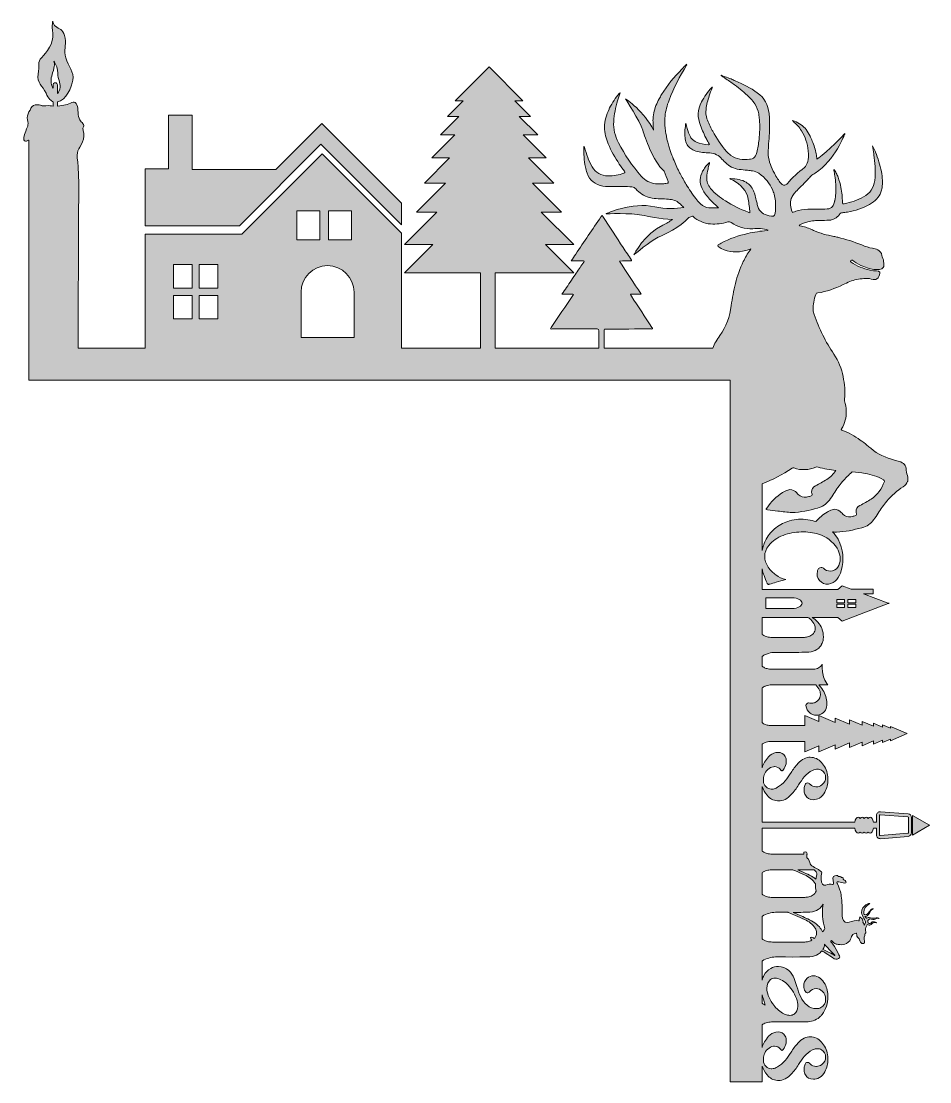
# Model space of a CAD drawing. Extents: x 296 to 2705, y -2905 to -94.
import ezdxf

# ---------------------------------------------------------------- set-up
doc = ezdxf.new("R2010")
doc.units = 0
doc.header["$MEASUREMENT"] = 0
doc.layers.add('Layer 1', color=7, linetype='Continuous')

# ---------------------------------------------------------------- blocks, each defined once
blk = doc.blocks.new('block 2')
at = {"layer": 'Layer 1', "true_color": 0xef5622}
h = blk.add_hatch(color=20, dxfattribs=at)
h.dxf.hatch_style = 2
edge = h.paths.add_edge_path()
edge.add_spline(control_points=[(2647.4, -2194.9), (2647.4, -2194.9), (2573.8, -2189.5), (2573.8, -2189.5), (2571.1, -2189.3), (2568.5, -2190.3), (2566.5, -2192.1), (2564.5, -2193.9), (2563.4, -2196.5), (2563.4, -2199.2), (2563.4, -2199.2), (2563.4, -2217.2), (2563.4, -2217.2), (2563.4, -2217.2), (2555.4, -2217.2), (2555.4, -2217.2), (2554, -2209.3), (2550.5, -2203.8), (2546.4, -2203.8), (2544.5, -2203.8), (2542.7, -2205.1), (2541.1, -2207.3), (2539.6, -2205.1), (2537.8, -2203.8), (2535.8, -2203.8), (2533.9, -2203.8), (2532.1, -2205.1), (2530.5, -2207.3), (2529, -2205.1), (2527.2, -2203.8), (2525.2, -2203.8), (2523.3, -2203.8), (2521.5, -2205.1), (2519.9, -2207.3), (2518.4, -2205.1), (2516.6, -2203.8), (2514.6, -2203.8), (2510.6, -2203.8), (2507.1, -2209.3), (2505.6, -2217.2), (2505.6, -2217.2), (2260.3, -2217.2), (2260.3, -2217.2), (2260.3, -2217.2), (2260.3, -2122.5), (2260.3, -2122.5), (2263, -2130.9), (2267.3, -2138.7), (2273.2, -2145.9), (2280.3, -2154.6), (2289.4, -2159.5), (2300.6, -2160.8), (2301.4, -2160.9), (2302.2, -2161), (2303.1, -2161), (2309.4, -2161), (2315.4, -2159.6), (2321, -2156.7), (2327.1, -2153.4), (2332.6, -2149.2), (2337.5, -2144), (2344.6, -2136.3), (2351.1, -2127.8), (2356.8, -2118.5), (2361.6, -2110.7), (2366.9, -2103.4), (2372.6, -2096.4), (2378.4, -2089.5), (2385.4, -2084), (2393.7, -2080), (2398.5, -2077.6), (2403, -2076.4), (2407.1, -2076.4), (2410.9, -2076.4), (2414.4, -2077.4), (2417.5, -2079.3), (2424.9, -2083.9), (2428.6, -2090.2), (2428.6, -2098.2), (2428.7, -2106.1), (2425.2, -2112.9), (2418.3, -2118.6), (2414.2, -2121.8), (2409.6, -2123.5), (2404.4, -2123.5), (2404.4, -2123.5), (2403, -2123.5), (2403, -2123.5), (2397.4, -2123.1), (2392.4, -2121.1), (2388.1, -2117.4), (2387.8, -2117.1), (2387.4, -2116.8), (2387, -2116.5), (2386.2, -2115.5), (2384.9, -2114.5), (2383.4, -2113.5), (2381.8, -2112.5), (2379.9, -2112.5), (2377.9, -2113.4), (2375.9, -2114.4), (2374.3, -2116.6), (2373.1, -2120), (2371.9, -2123.4), (2371.3, -2126.6), (2371.3, -2129.7), (2371.3, -2131.1), (2371.4, -2132.5), (2371.6, -2133.9), (2372.1, -2138.5), (2373.3, -2142.4), (2375, -2145.6), (2379.2, -2153.4), (2386.3, -2157.4), (2396.4, -2157.6), (2401.7, -2157.6), (2406.9, -2156.1), (2411.9, -2153.2), (2418.1, -2149.5), (2423, -2144.3), (2426.6, -2137.5), (2432.1, -2127), (2434.8, -2116.1), (2434.8, -2104.7), (2434.8, -2100.8), (2434.4, -2096.9), (2433.7, -2092.9), (2431.3, -2079.1), (2426, -2067.7), (2417.6, -2058.8), (2409.2, -2049.9), (2399.4, -2045.3), (2388, -2045.1), (2376.6, -2044.8), (2365.7, -2050.3), (2355.3, -2061.5), (2348.5, -2069), (2342.3, -2077.1), (2336.8, -2085.9), (2332.1, -2093.5), (2326.9, -2100.7), (2321.3, -2107.6), (2315.7, -2114.5), (2308.9, -2120.2), (2301, -2124.8), (2296.1, -2127.6), (2292.3, -2129.1), (2289.4, -2129.3), (2286.5, -2129.5), (2284.9, -2129.6), (2284.6, -2129.6), (2279.7, -2129.6), (2275, -2127.6), (2270.7, -2123.6), (2266.4, -2119.6), (2264, -2114.4), (2263.6, -2107.8), (2263.2, -2101.3), (2263.8, -2096), (2265.3, -2092), (2267.4, -2086.6), (2270.6, -2081.7), (2275, -2077.5), (2279.4, -2073.4), (2284.6, -2070.9), (2290.7, -2070.1), (2291.4, -2070), (2292.1, -2069.9), (2292.8, -2069.9), (2299.3, -2069.9), (2304.6, -2072.6), (2308.8, -2077.9), (2308.8, -2077.9), (2309.1, -2078.1), (2309.1, -2078.1), (2309.5, -2078.8), (2310, -2079.5), (2310.4, -2080), (2310.9, -2080.5), (2311.5, -2080.8), (2312.2, -2080.9), (2312.2, -2080.9), (2312.6, -2080.9), (2312.6, -2080.9), (2313.1, -2080.9), (2313.6, -2080.7), (2314.1, -2080.4), (2314.7, -2079.9), (2315.2, -2079.5), (2315.7, -2078.9), (2319.6, -2074.1), (2322.3, -2068.5), (2323.6, -2062.3), (2324, -2060.1), (2324.2, -2058), (2324.2, -2055.9), (2324.2, -2053.7), (2324, -2051.5), (2323.6, -2049.3), (2322.7, -2045), (2320.7, -2041.3), (2317.5, -2038.2), (2312, -2032.8), (2304.9, -2031), (2296.2, -2032.8), (2288.8, -2034.4), (2282.6, -2038), (2277.4, -2043.6), (2268.7, -2053.2), (2263, -2062.9), (2260.4, -2072.7), (2260.4, -2072.8), (2260.3, -2072.9), (2260.3, -2073), (2260.3, -2073), (2260.3, -2010.5), (2260.3, -2010.5), (2261.1, -2009.7), (2262.1, -2009), (2263.2, -2008.3), (2265.6, -2006.9), (2268.1, -2005.8), (2270.8, -2005), (2273.5, -2004.2), (2275.8, -2003.7), (2277.7, -2003.3), (2277.7, -2003.3), (2280.6, -2002.9), (2280.6, -2002.9), (2280.6, -2002.9), (2373.5, -2002.9), (2373.5, -2002.9), (2373.5, -2002.9), (2373.5, -2030.7), (2373.5, -2030.7), (2373.5, -2030.7), (2410.8, -2014.6), (2410.8, -2014.6), (2410.8, -2014.6), (2410.8, -2030.7), (2410.8, -2030.7), (2410.8, -2030.7), (2453.5, -2012.3), (2453.5, -2012.3), (2453.5, -2012.3), (2453.5, -2023.8), (2453.5, -2023.8), (2453.5, -2023.8), (2491.8, -2007.3), (2491.8, -2007.3), (2491.8, -2007.3), (2491.8, -2019.3), (2491.8, -2019.3), (2491.8, -2019.3), (2525, -2004.9), (2525, -2004.9), (2525, -2004.9), (2525, -2015.1), (2525, -2015.1), (2525, -2015.1), (2555.4, -2002), (2555.4, -2002), (2555.4, -2002), (2555.4, -2010.2), (2555.4, -2010.2), (2555.4, -2010.2), (2579.7, -1999.7), (2579.7, -1999.7), (2579.7, -1999.7), (2579.7, -2006.2), (2579.7, -2006.2), (2579.7, -2006.2), (2600.3, -1997.3), (2600.3, -1997.3), (2600.3, -1997.3), (2600.3, -2001.8), (2600.3, -2001.8), (2600.3, -2001.8), (2645, -1982.5), (2645, -1982.5), (2645, -1982.5), (2600.3, -1963.2), (2600.3, -1963.2), (2600.3, -1963.2), (2600.3, -1967.8), (2600.3, -1967.8), (2600.3, -1967.8), (2579.7, -1958.8), (2579.7, -1958.8), (2579.7, -1958.8), (2579.7, -1965.3), (2579.7, -1965.3), (2579.7, -1965.3), (2555.4, -1954.8), (2555.4, -1954.8), (2555.4, -1954.8), (2555.4, -1963), (2555.4, -1963), (2555.4, -1963), (2525, -1949.9), (2525, -1949.9), (2525, -1949.9), (2525, -1960.1), (2525, -1960.1), (2525, -1960.1), (2491.8, -1945.7), (2491.8, -1945.7), (2491.8, -1945.7), (2491.8, -1957.8), (2491.8, -1957.8), (2491.8, -1957.8), (2453.5, -1941.2), (2453.5, -1941.2), (2453.5, -1941.2), (2453.5, -1952.8), (2453.5, -1952.8), (2453.5, -1952.8), (2410.8, -1934.3), (2410.8, -1934.3), (2410.8, -1934.3), (2410.8, -1950.4), (2410.8, -1950.4), (2410.8, -1950.4), (2373.5, -1934.3), (2373.5, -1934.3), (2373.5, -1934.3), (2373.5, -1961.1), (2373.5, -1961.1), (2373.5, -1961.1), (2286.7, -1961.1), (2286.7, -1961.1), (2281.3, -1961.1), (2276.8, -1960.6), (2273.2, -1959.6), (2269.5, -1958.6), (2266.5, -1957.4), (2264.3, -1956.1), (2262.6, -1955.1), (2261.3, -1954.2), (2260.3, -1953.4), (2260.3, -1953.4), (2260.3, -1861.4), (2260.3, -1861.4), (2261.2, -1860.5), (2262.2, -1859.7), (2263.4, -1859), (2265.9, -1857.5), (2268.5, -1856.4), (2271.2, -1855.6), (2274, -1854.8), (2276.3, -1854.3), (2278.4, -1854), (2278.4, -1854), (2281.4, -1853.5), (2281.4, -1853.5), (2281.4, -1853.5), (2402.3, -1853.5), (2402.3, -1853.5), (2402.3, -1853.5), (2407.9, -1860.2), (2407.9, -1860.2), (2411.7, -1864.7), (2413.9, -1869.7), (2414.5, -1875.3), (2414.6, -1876.2), (2414.7, -1877.1), (2414.7, -1878), (2414.7, -1879.5), (2414.5, -1880.9), (2414.3, -1882.3), (2413, -1889.3), (2409.3, -1894.7), (2403.3, -1898.5), (2400.3, -1900.1), (2397.5, -1901.1), (2395, -1901.3), (2392.4, -1901.5), (2390.4, -1901.6), (2389, -1901.6), (2387.2, -1901.6), (2385.5, -1901.5), (2383.9, -1901.2), (2383.9, -1901.2), (2383.2, -1901.2), (2383.2, -1901.2), (2381.3, -1901.2), (2379.6, -1901.9), (2378.3, -1903.1), (2377.1, -1904.2), (2376.5, -1905.7), (2376.5, -1907.6), (2376.5, -1907.6), (2376.5, -1908.3), (2376.5, -1908.3), (2377.4, -1916.3), (2381.1, -1922.9), (2387.3, -1928.1), (2391.7, -1931.3), (2395.5, -1933.1), (2398.7, -1933.4), (2401.9, -1933.6), (2403.8, -1933.8), (2404.6, -1933.8), (2409.2, -1933.8), (2413.5, -1932.6), (2417.6, -1930.3), (2424.1, -1926.3), (2428.2, -1921.5), (2429.7, -1915.9), (2431.2, -1910.4), (2432, -1905.4), (2432, -1901.1), (2432, -1898.4), (2431.8, -1895.6), (2431.3, -1892.9), (2429.1, -1880.5), (2423.9, -1869.3), (2415.7, -1859.5), (2415.7, -1859.5), (2410.9, -1853.5), (2410.9, -1853.5), (2410.9, -1853.5), (2434.8, -1853.5), (2434.8, -1853.5), (2430.2, -1848.3), (2426.8, -1842.6), (2424.6, -1836.4), (2422.4, -1830.2), (2421, -1824.4), (2420.4, -1818.9), (2419.9, -1813.5), (2419.6, -1809), (2419.6, -1805.5), (2419.6, -1805.5), (2419.6, -1804.1), (2419.6, -1804.1), (2419.6, -1804.1), (2419.8, -1798.4), (2419.8, -1798.4), (2419.7, -1798.7), (2419.5, -1799), (2419.4, -1799.3), (2417, -1803.3), (2413.7, -1806.3), (2409.7, -1808.5), (2405.7, -1810.6), (2401.4, -1811.7), (2396.7, -1811.7), (2396.7, -1811.7), (2287.6, -1811.7), (2287.6, -1811.7), (2282.1, -1811.7), (2277.4, -1811.2), (2273.7, -1810.2), (2269.9, -1809.2), (2266.9, -1808), (2264.6, -1806.7), (2262.7, -1805.6), (2261.3, -1804.6), (2260.3, -1803.8), (2260.3, -1803.8), (2260.3, -1777.8), (2260.3, -1777.8), (2261.9, -1776.5), (2263.9, -1775.2), (2266.4, -1774), (2270.3, -1772.1), (2273.8, -1770.7), (2276.9, -1769.8), (2282.7, -1768.1), (2288.6, -1767.2), (2294.6, -1767), (2294.6, -1767), (2320.7, -1767), (2320.7, -1767), (2320.7, -1767), (2339.1, -1767.2), (2339.1, -1767.2), (2339.1, -1767.2), (2357.4, -1767), (2357.4, -1767), (2369.6, -1767), (2378.3, -1766.8), (2383.6, -1766.2), (2392.4, -1765.5), (2399.6, -1763.4), (2405, -1759.8), (2409, -1757), (2412, -1754.3), (2414.1, -1751.6), (2416.2, -1748.8), (2417.5, -1746.9), (2418, -1745.6), (2419.8, -1742), (2421.1, -1738.6), (2421.6, -1735.5), (2422.2, -1732.4), (2422.5, -1729.7), (2422.5, -1727.4), (2422.5, -1727.4), (2422.5, -1725.3), (2422.5, -1725.3), (2422.5, -1720.3), (2422, -1716.1), (2421.2, -1712.6), (2420.1, -1708.8), (2419.2, -1706), (2418.5, -1704.2), (2416, -1698.1), (2412.5, -1692.4), (2408.2, -1687.3), (2403.8, -1682.2), (2398.6, -1677.9), (2392.8, -1674.3), (2392.8, -1674.3), (2461.2, -1674.3), (2461.2, -1674.3), (2461.2, -1674.3), (2472.2, -1684.3), (2472.2, -1684.3), (2472.2, -1684.3), (2594.6, -1637.9), (2594.6, -1637.9), (2594.6, -1637.9), (2596.6, -1637.9), (2596.6, -1637.9), (2596.6, -1637.9), (2595.6, -1637.5), (2595.6, -1637.5), (2595.6, -1637.5), (2596.6, -1637.1), (2596.6, -1637.1), (2596.6, -1637.1), (2594.6, -1637.1), (2594.6, -1637.1), (2594.6, -1637.1), (2529, -1612.3), (2529, -1612.3), (2529, -1612.3), (2555, -1612.3), (2555, -1612.3), (2555, -1612.3), (2555, -1599.9), (2555, -1599.9), (2555, -1599.9), (2496.3, -1599.9), (2496.3, -1599.9), (2496.3, -1599.9), (2472.2, -1590.8), (2472.2, -1590.8), (2472.2, -1590.8), (2461.2, -1600.8), (2461.2, -1600.8), (2461.2, -1600.8), (2260.3, -1600.8), (2260.3, -1600.8), (2260.3, -1600.8), (2260.3, -1545.9), (2260.3, -1545.9), (2261.5, -1552.1), (2263.2, -1558), (2265.3, -1563.7), (2267.8, -1570.3), (2270.5, -1576.9), (2273.5, -1583.5), (2273.7, -1584.1), (2274.1, -1584.7), (2274.5, -1585.3), (2274.9, -1585.9), (2275.4, -1586.3), (2276, -1586.6), (2276.5, -1586.8), (2277.1, -1586.9), (2277.8, -1586.8), (2278.4, -1586.8), (2279.1, -1586.6), (2279.7, -1586.4), (2285.7, -1584.7), (2291.6, -1582.9), (2297.6, -1581.1), (2306, -1578.8), (2314.4, -1576.3), (2322.8, -1573.9), (2313.3, -1571.7), (2304.6, -1567.7), (2296.6, -1562), (2288.7, -1556.2), (2281.9, -1549.4), (2276.4, -1541.4), (2270.1, -1532), (2267, -1522.3), (2267.1, -1512.3), (2267.1, -1502.2), (2270.7, -1492.7), (2277.7, -1483.7), (2287.8, -1471.7), (2300.4, -1462.8), (2315.7, -1457), (2330.9, -1451.2), (2346.9, -1448.1), (2363.5, -1447.8), (2380.2, -1447.4), (2395.7, -1449.4), (2410.1, -1453.7), (2430.5, -1460.4), (2446.9, -1472.9), (2459.2, -1491.1), (2463, -1497.3), (2465.5, -1504.6), (2466.7, -1513), (2467.8, -1521.4), (2466.9, -1529.2), (2463.9, -1536.4), (2461, -1543.6), (2455.4, -1548.4), (2447.1, -1551), (2439.6, -1552.8), (2432.6, -1551.5), (2426.2, -1547.2), (2425.6, -1546.7), (2425, -1546.2), (2424.3, -1545.7), (2422.1, -1543.6), (2419.6, -1542.3), (2416.8, -1541.9), (2414.1, -1541.9), (2411.9, -1542.9), (2410.1, -1544.9), (2408.4, -1547), (2407.2, -1549.2), (2406.6, -1551.8), (2404.5, -1561.1), (2406.4, -1569.4), (2412.4, -1576.8), (2418.9, -1583.8), (2426.8, -1587), (2436.2, -1586.3), (2445.1, -1585), (2452.5, -1580.8), (2458.4, -1573.7), (2463.8, -1566.9), (2467.6, -1559.2), (2469.9, -1550.6), (2478.2, -1521.7), (2475.3, -1493.9), (2461.4, -1467.3), (2457.3, -1460.1), (2452.4, -1453.6), (2446.9, -1447.8), (2450.4, -1448), (2453.8, -1448.2), (2457.3, -1448.2), (2480.4, -1448), (2502.6, -1442.4), (2524.8, -1436.8), (2537.8, -1433.6), (2548.2, -1426), (2556.2, -1415.2), (2560.3, -1409.6), (2564.4, -1404.1), (2568, -1398.2), (2574.8, -1386.9), (2582.4, -1376.4), (2590.8, -1366.6), (2603.3, -1351.8), (2617.7, -1338.7), (2634.4, -1327.9), (2639.8, -1324.5), (2643.6, -1319.7), (2645.9, -1314), (2646.2, -1313.3), (2646.4, -1312.5), (2646.7, -1311.8), (2646.7, -1311.8), (2646.7, -1302.3), (2646.7, -1302.3), (2644.7, -1296.4), (2642.5, -1290.8), (2642.2, -1284.4), (2641.3, -1270.6), (2636.6, -1265.1), (2623.5, -1260.8), (2619.5, -1259.6), (2615.6, -1258.4), (2611.5, -1257.4), (2588.2, -1251.4), (2566.4, -1242.4), (2548.2, -1226.2), (2545.1, -1223.4), (2541.7, -1221), (2538.5, -1218.4), (2532.5, -1213.5), (2526.5, -1208.8), (2520.4, -1204.3), (2505.5, -1193.3), (2489.6, -1183.9), (2471.5, -1178.3), (2468.5, -1177.3), (2470, -1175.8), (2470.9, -1174.5), (2480.4, -1160.3), (2483.2, -1144.3), (2483.1, -1127.7), (2483.1, -1118.5), (2481.5, -1109.4), (2478.7, -1100.5), (2478.3, -1098.9), (2478.1, -1097.5), (2478.3, -1095.8), (2480.9, -1075.8), (2478.9, -1056), (2475, -1036.3), (2470.9, -1014.8), (2462.4, -995), (2450.5, -976.8), (2428.8, -943.8), (2410.7, -909.1), (2398.3, -871.6), (2397, -867.6), (2395.4, -863.8), (2395.3, -859.5), (2394.9, -845.2), (2397.5, -831.5), (2402.6, -818.2), (2403.6, -815.6), (2405.1, -814.7), (2407.6, -814.3), (2431.3, -810.9), (2453.5, -802.8), (2474.9, -792.4), (2486.5, -786.8), (2498, -781.2), (2510.8, -779), (2523.6, -776.7), (2536.2, -774), (2549.6, -777.5), (2556.5, -779.4), (2561.2, -779.4), (2564.6, -777.3), (2569.3, -774.4), (2571.7, -767.3), (2572, -761.9), (2572.1, -760.5), (2572.2, -759.7), (2571.9, -759.1), (2570, -754.1), (2558.8, -757.1), (2545.8, -754), (2537, -752), (2528.5, -749.3), (2520.1, -745.8), (2511.8, -742.3), (2503.9, -738.3), (2496.1, -733), (2494.7, -732), (2494.3, -730), (2495.2, -728.5), (2496.3, -727.1), (2498.3, -726.7), (2499.8, -727.7), (2499.8, -727.7), (2499.9, -727.8), (2499.9, -727.8), (2499.9, -727.8), (2500.1, -727.9), (2500.1, -727.9), (2505, -731.7), (2512.4, -736.8), (2522.1, -741.3), (2542.2, -750.8), (2573.8, -758.2), (2581.1, -747.3), (2583.8, -743.4), (2583.1, -737.2), (2582.4, -731.2), (2581.7, -725.5), (2578.8, -720.5), (2577.7, -715.1), (2576.5, -708.1), (2572.7, -703.3), (2566.6, -700.1), (2562.3, -697.9), (2557.7, -696.5), (2553, -695.8), (2543, -694.4), (2533.5, -691.1), (2524.2, -687.3), (2503.6, -678.9), (2482.6, -671.9), (2461, -666.8), (2457.4, -666), (2453.8, -665.2), (2450.2, -664.4), (2431.9, -660.9), (2413.8, -656.5), (2396.7, -648.9), (2394.7, -648), (2392.7, -647.1), (2390.7, -646.1), (2381.3, -641.3), (2371.2, -638.3), (2360.8, -636.4), (2360, -636.2), (2358.7, -636.6), (2358.3, -635.2), (2359.1, -633.8), (2360.6, -633.5), (2361.8, -632.9), (2364.4, -631.5), (2367.1, -630.3), (2369.8, -629.4), (2373.6, -627.9), (2377.4, -626.8), (2381.3, -625.9), (2386.9, -624.6), (2392.5, -623.7), (2398.3, -623.1), (2402.5, -622.6), (2406.8, -622.4), (2411, -622.3), (2411.8, -622.3), (2412.5, -622.2), (2413.3, -622.2), (2421.6, -622), (2429.8, -622.1), (2438, -621.6), (2449.5, -620.8), (2458.3, -615.6), (2464.9, -606.6), (2467.1, -603.7), (2469.3, -602.1), (2472.9, -601.8), (2477.4, -601.4), (2482, -600.7), (2486.5, -599.9), (2507, -596.1), (2526.9, -590.6), (2545.1, -580), (2552.3, -575.8), (2558.7, -571), (2563.9, -565.3), (2568.6, -560.2), (2572.3, -554.3), (2574.9, -547.6), (2576.3, -543.9), (2577.4, -539.9), (2578.1, -535.6), (2579.2, -529), (2579.5, -522.3), (2579.2, -515.8), (2578.8, -508), (2577.8, -500.4), (2576.4, -492.7), (2573, -474.9), (2567.3, -457.9), (2560.8, -441.2), (2560.5, -440.4), (2560.2, -439.6), (2559.9, -438.8), (2557.9, -433.7), (2555.8, -428.7), (2552.6, -424.2), (2554.1, -431.4), (2555.2, -438.6), (2556.1, -446), (2556.3, -446.7), (2556.3, -447.6), (2556.5, -448.3), (2559.1, -468.9), (2560.9, -489.5), (2559.5, -510.3), (2559.4, -512.4), (2559.1, -514.4), (2558.8, -516.4), (2556.1, -535.5), (2546.6, -550.1), (2528.9, -560), (2512.9, -569), (2495.7, -574.4), (2477.9, -578.3), (2474.1, -579.1), (2473.1, -578.4), (2473, -574.4), (2472.9, -561), (2471.8, -547.8), (2469.3, -534.8), (2467.5, -525.7), (2464.9, -516.7), (2461.6, -507.9), (2460.2, -504.1), (2458.6, -500.4), (2456.7, -496.8), (2455, -493.4), (2453, -490.1), (2450.6, -486.8), (2450.6, -488.2), (2450.5, -488.8), (2450.6, -489.3), (2451.5, -494.2), (2452.3, -499.2), (2453.1, -504.2), (2454.1, -511.5), (2454.8, -518.8), (2455.2, -526.1), (2455.4, -527.9), (2455.4, -529.8), (2455.5, -531.7), (2456, -544.3), (2455.6, -557), (2452.9, -569.5), (2452.8, -570.1), (2452.7, -570.6), (2452.5, -571.1), (2452.4, -571.8), (2452.2, -572.4), (2452.1, -573), (2448.3, -588), (2443, -591.9), (2426.6, -592.2), (2414.6, -592.5), (2402.4, -592.1), (2390.3, -592.2), (2378.8, -592.4), (2367.3, -592.8), (2356.3, -595.6), (2351.7, -596.8), (2347.2, -598.4), (2342.7, -600.7), (2341.3, -601.4), (2340.4, -601.4), (2339.8, -599.6), (2335.4, -587.5), (2333.4, -575.5), (2337.6, -563.9), (2338.9, -560.4), (2340.8, -556.9), (2343.4, -553.4), (2343.8, -552.9), (2344.2, -552.4), (2344.5, -552), (2348, -547.5), (2351.9, -543.6), (2355.8, -539.6), (2361, -534.2), (2366.4, -528.9), (2371.8, -523.5), (2375.1, -520.2), (2378.4, -516.8), (2381.5, -513.4), (2384.1, -510.5), (2386.7, -507.7), (2389.2, -504.7), (2393, -501.9), (2396.8, -499.1), (2401, -496.5), (2453.6, -463), (2478.8, -394.2), (2479.5, -392), (2477.8, -393.8), (2432.9, -441.7), (2410.2, -456.5), (2408.8, -457.5), (2407.1, -458.5), (2405.3, -459.7), (2405.3, -459.4), (2405.3, -459.2), (2405.3, -459), (2404.8, -454.6), (2404.2, -450.3), (2403.4, -446.1), (2401.2, -434.3), (2397.7, -422.9), (2393.2, -411.8), (2391.4, -407.4), (2389.5, -402.9), (2387.3, -398.6), (2384.4, -392.5), (2381, -386.7), (2376.9, -381.5), (2373.2, -376.7), (2368.8, -372.5), (2363.7, -368.9), (2358.1, -364.9), (2352.3, -361.4), (2345.9, -359), (2344.1, -358.3), (2342.3, -357.7), (2340.5, -357.2), (2341, -358.1), (2341.7, -358.8), (2342.4, -359.4), (2350.8, -366.9), (2358.7, -375), (2364.6, -384.6), (2369.6, -392.6), (2373.5, -401), (2376.4, -409.6), (2379.4, -418.6), (2381.4, -427.9), (2382.3, -437.4), (2382.8, -441.8), (2383, -446.1), (2383, -450.5), (2383, -452), (2383, -453.5), (2383, -454.9), (2382.8, -462.2), (2381.2, -469.3), (2377.2, -475.5), (2375.7, -477.9), (2374, -480), (2372.4, -482.3), (2356.5, -494.1), (2339.6, -508.8), (2327.4, -524.7), (2326.8, -525.1), (2326.3, -525.5), (2325.7, -525.8), (2318.2, -530.6), (2315.3, -529.9), (2309.5, -523.1), (2306.4, -519.6), (2303.8, -515.9), (2301.3, -512.1), (2298.2, -507.2), (2295.3, -502.2), (2292.7, -496.9), (2285, -481.8), (2277.8, -466.4), (2276.5, -449.1), (2276.4, -448.3), (2276.4, -447.6), (2276.4, -446.8), (2275.8, -435), (2277.4, -423), (2278.2, -411.2), (2279.1, -398.3), (2279.9, -385.4), (2280.1, -372.5), (2280.2, -369.9), (2280.2, -367.3), (2280.2, -364.7), (2280.1, -357.1), (2279.8, -349.4), (2278.9, -341.7), (2278.9, -340.8), (2278.7, -339.7), (2278.6, -338.8), (2276, -316), (2266.5, -297.5), (2247.5, -283.9), (2229.3, -271), (2209.6, -260.9), (2189.2, -252.2), (2185.4, -250.5), (2181.6, -248.9), (2177.8, -247.3), (2172.6, -245.3), (2167.5, -243.3), (2162.3, -241.4), (2158.9, -240.1), (2155.5, -238.9), (2152.1, -237.6), (2151.9, -237.9), (2151.7, -238.3), (2151.6, -238.6), (2153.7, -239.9), (2155.8, -241.3), (2157.9, -242.7), (2159, -243.4), (2160, -244.1), (2161, -244.8), (2169.9, -250.6), (2178.6, -256.6), (2187.1, -262.8), (2200.7, -272.8), (2213.7, -283.4), (2225.8, -295.2), (2230.7, -300), (2235, -305.1), (2238.7, -310.5), (2239.4, -311.4), (2240, -312.3), (2240.5, -313.2), (2245.6, -321.4), (2249.3, -330.2), (2251.2, -340.1), (2251.7, -342.6), (2252.2, -345.2), (2252.4, -347.9), (2252.7, -350), (2252.9, -352.1), (2253, -354.3), (2254.5, -372.2), (2254.2, -390.2), (2252.1, -408.1), (2250.8, -419.5), (2249.1, -430.9), (2245.8, -441.8), (2245.3, -443.7), (2244.7, -445.5), (2244.1, -447.4), (2243.6, -448.6), (2243.2, -449.7), (2242.6, -450.7), (2239.8, -455.9), (2235.3, -459), (2229.4, -459.8), (2228.7, -459.9), (2227.9, -460), (2227.1, -460), (2208.9, -462.4), (2192.1, -460.2), (2177.7, -450), (2177.1, -449.7), (2176.6, -449.3), (2176, -448.9), (2172.4, -446.2), (2169, -443), (2165.7, -439.2), (2151.6, -422.8), (2139.8, -404.8), (2129.2, -386), (2128.8, -385.3), (2128.5, -384.7), (2128.1, -384), (2122.6, -373.9), (2117.9, -363.5), (2114.1, -352.6), (2111.3, -344.6), (2110.6, -336.4), (2111.6, -327.9), (2113, -315.5), (2116.1, -303.6), (2120, -291.9), (2122.4, -284.9), (2125.1, -277.9), (2127.8, -270.4), (2128, -269.8), (2128.2, -269.2), (2128.4, -268.7), (2128, -269), (2127.6, -269.2), (2127.3, -269.4), (2127, -269.6), (2126.8, -269.8), (2126.6, -270), (2116, -281.7), (2106.9, -294.3), (2099.4, -308.2), (2088.2, -328.7), (2088.7, -349.6), (2096.8, -370.7), (2101.7, -383.2), (2106.9, -395.6), (2113.3, -407.5), (2115.3, -411.4), (2117.5, -415.2), (2119.9, -418.9), (2121.2, -421.1), (2121, -421.9), (2118.2, -421.7), (2117.9, -421.7), (2117.7, -421.6), (2117.3, -421.6), (2106.5, -420.9), (2095.9, -419.3), (2086, -414.6), (2081, -412.2), (2076.4, -409.2), (2073, -404.9), (2072, -403.7), (2071.1, -402.4), (2070.3, -400.9), (2066.6, -393.7), (2063.7, -386.3), (2061.8, -378.4), (2060.8, -373.8), (2059.5, -369.2), (2058.4, -364.7), (2057, -370.4), (2056.1, -376.1), (2055.7, -381.8), (2055.3, -386), (2055.2, -390.3), (2055.4, -394.6), (2055.6, -399.8), (2056.1, -405), (2057.2, -410.2), (2058.3, -415.8), (2060.4, -420.6), (2063.5, -424.5), (2066.2, -428.2), (2069.8, -431.3), (2074, -433.7), (2075.8, -434.8), (2077.7, -435.7), (2079.8, -436.6), (2091.5, -441.3), (2104, -442.4), (2116.4, -442.8), (2123.1, -443), (2129.5, -443.9), (2135.3, -446.1), (2140.9, -448.2), (2146, -451.6), (2150.4, -456.6), (2154.3, -461), (2158.8, -464.9), (2163, -469), (2173, -478.9), (2184.9, -485.4), (2199, -487), (2206.4, -487.9), (2213.8, -488.6), (2221.3, -489.4), (2225.9, -489.9), (2230.4, -490.2), (2234.9, -490.9), (2240.9, -491.8), (2246.7, -493.5), (2251.9, -497.2), (2268.6, -509.4), (2280.4, -523.9), (2287.5, -540.3), (2289.1, -544.3), (2290.6, -548.4), (2291.8, -552.6), (2293.5, -558.3), (2294.6, -564.2), (2295.3, -570.3), (2296.3, -579.2), (2296.3, -588.7), (2295.5, -598.6), (2295.3, -600.2), (2295.1, -601.7), (2294.8, -603), (2293.2, -611.2), (2289, -612.6), (2278.7, -610), (2264.5, -606.6), (2253.1, -599.6), (2248.7, -585.6), (2248.1, -583.9), (2247.7, -582.1), (2247.3, -580.2), (2247.3, -579.9), (2247.3, -579.7), (2247.2, -579.4), (2246.6, -575.9), (2245.7, -572.3), (2244.8, -568.8), (2243.5, -563.4), (2242.1, -558), (2240.6, -552.6), (2239.8, -549.5), (2238.7, -546.7), (2237.5, -544), (2233.1, -533.7), (2226.4, -526.2), (2217.8, -521.1), (2206.8, -514.4), (2192.6, -511.5), (2176.6, -511.4), (2175.9, -511.3), (2175.1, -511.3), (2174.3, -511.3), (2175.1, -511.8), (2176, -512.2), (2176.8, -512.6), (2179.5, -514.1), (2181.8, -515.4), (2184.2, -516.7), (2203.8, -527.7), (2219.1, -541.9), (2223.1, -565.5), (2225.1, -577.4), (2227, -589.2), (2227.6, -601.8), (2225.7, -601.1), (2224.3, -600.7), (2222.8, -600.1), (2201.7, -592.2), (2181.6, -582.3), (2162.7, -570.1), (2148.4, -560.9), (2134.6, -550.9), (2123.8, -537.6), (2116.6, -528.9), (2113, -519.1), (2113.6, -507.6), (2114, -500.3), (2115.2, -493.2), (2116.8, -486.1), (2116.8, -486.1), (2116.8, -486), (2116.8, -486), (2117.8, -481.8), (2118.9, -477.6), (2120.2, -473.4), (2120.2, -473.2), (2120.3, -473), (2120.4, -472.8), (2120.9, -471.5), (2121.7, -470.1), (2120.9, -468.3), (2120, -469.2), (2119, -470.1), (2118.1, -471), (2115.7, -473.4), (2113.4, -475.9), (2111.4, -478.5), (2108.4, -482.1), (2105.8, -485.9), (2103.5, -489.9), (2102.2, -492.3), (2101.1, -494.6), (2100.1, -496.9), (2093.6, -512.4), (2094.6, -527.7), (2104, -543.1), (2105.2, -545.2), (2106.5, -547.2), (2107.8, -549.1), (2114.1, -558.3), (2121.4, -566.7), (2129.5, -574.6), (2134, -579), (2138.9, -583.3), (2144.3, -588.4), (2126.8, -589.9), (2110.4, -591.1), (2096.8, -578.3), (2092.2, -573.9), (2087.9, -569.3), (2084.1, -564.2), (2075.2, -551.9), (2066.7, -539.5), (2058.9, -526.6), (2053.2, -517.1), (2047.7, -507.6), (2042.6, -497.8), (2041.1, -495), (2039.7, -492.1), (2038.3, -489.3), (2032.8, -478), (2027.7, -466.6), (2023.1, -454.8), (2020.4, -447.9), (2017.9, -440.9), (2015.6, -433.8), (2014.3, -429.9), (2013.1, -426), (2012, -422), (2009.1, -411.9), (2006.7, -401.7), (2004.9, -391.2), (2004.1, -386), (2003.3, -380.7), (2002.8, -375.3), (2002.6, -373.4), (2002.4, -371.5), (2002.3, -369.6), (2002.2, -368.7), (2002.2, -367.8), (2002.2, -367), (2002.2, -367), (2002.2, -366.9), (2002.2, -366.9), (2001.6, -352.6), (2003.3, -338.6), (2006.7, -324.9), (2008.5, -317.6), (2010.9, -310.3), (2013.6, -303.1), (2025.8, -270.8), (2042, -240.6), (2059.8, -211.1), (2060.2, -210.4), (2061.5, -209.7), (2059.9, -207.8), (2055.7, -212.3), (2051.6, -216.8), (2047.4, -221.1), (2027.3, -241.9), (2008.7, -263.9), (1993.8, -288.6), (1991.6, -292.3), (1989.4, -296.1), (1987.4, -299.9), (1984.2, -305.8), (1981.3, -311.8), (1978.9, -318), (1973.9, -330.6), (1970.8, -343.7), (1970.9, -357.7), (1971, -359.7), (1971, -361.8), (1971.1, -363.9), (1971.1, -365.8), (1971.2, -367.8), (1971.3, -369.7), (1971.3, -369.7), (1971.3, -370.1), (1971.3, -370.1), (1971.6, -374.3), (1971.9, -378.6), (1972.5, -382.7), (1948.1, -333.7), (1899.9, -300.8), (1898.3, -299.8), (1899.3, -301.2), (1935, -357), (1943.8, -382.9), (1950.6, -403.1), (1969.1, -462.9), (2000.6, -492), (2003.8, -501.1), (2007.3, -510.1), (2011, -519), (2011.6, -520.5), (2011.8, -521.6), (2011.6, -522.3), (2011.2, -523.2), (2010.2, -523.6), (2008.4, -523.8), (2004.4, -524.1), (2000.4, -524.8), (1996.4, -525.1), (1990, -525.6), (1983.7, -525.6), (1977.7, -524.9), (1963.4, -523.1), (1950.6, -517.2), (1939.6, -504.7), (1915.8, -477.7), (1895.6, -448.3), (1879.5, -416.2), (1870.7, -398.5), (1865.3, -380.1), (1866.8, -360.1), (1868.1, -341.3), (1871.8, -322.9), (1877.2, -304.8), (1879.2, -297.9), (1881.5, -291.1), (1883.7, -284.2), (1882.5, -284.2), (1882.2, -284.9), (1881.7, -285.4), (1871.8, -297.4), (1863, -310.1), (1856, -324.2), (1855.4, -325.3), (1854.9, -326.4), (1854.4, -327.5), (1847.1, -342.6), (1842.2, -358.3), (1842.2, -375.3), (1842.1, -390.8), (1846.6, -405.1), (1852.3, -419.1), (1860.2, -438.2), (1870.2, -455.9), (1881.7, -472.8), (1886, -479.3), (1890.5, -485.6), (1895.2, -491.9), (1897.4, -494.8), (1897.3, -495.8), (1893.8, -497), (1880.1, -501.6), (1866.4, -504.5), (1851.9, -504.1), (1833.5, -503.8), (1819.4, -495.9), (1809.8, -480), (1800.1, -464.2), (1794.2, -446.7), (1789.7, -428.8), (1789.5, -428), (1789.9, -426.7), (1788, -426.5), (1787.5, -444.8), (1787.8, -463), (1791.7, -480.8), (1792.8, -486.1), (1794.3, -491.5), (1796.1, -496.8), (1803.2, -516.6), (1817.4, -527.5), (1837.9, -531), (1847.8, -532.7), (1857.9, -532.7), (1868, -532.6), (1883.7, -532.3), (1899.4, -531.5), (1915, -533.3), (1919.3, -533.9), (1922.4, -535.3), (1925.3, -538.6), (1935.3, -549.3), (1946.9, -557.4), (1960.9, -561.2), (1960.9, -561.2), (1960.9, -561.2), (1960.9, -561.2), (1963.5, -562), (1966.1, -562.6), (1968.8, -563), (1983.1, -565.2), (1997.5, -564.9), (2011.8, -566), (2022.9, -566.8), (2032.8, -569.9), (2041.2, -576.9), (2042.5, -578), (2043.8, -579.1), (2045, -580.4), (2047.5, -583), (2050, -585.4), (2052.5, -587.9), (2032.2, -591.3), (2005.2, -592.8), (1975.9, -586.2), (1914, -572.5), (1846.4, -604.6), (1846.4, -604.6), (1846.4, -604.6), (1914, -602.3), (1941.1, -608), (1955.6, -611.1), (1989.4, -619.1), (2022.5, -619.7), (2014.9, -625.1), (2006.4, -630.2), (1997, -634.6), (1949.3, -656.9), (1920.7, -711.8), (1920, -713.2), (1921.3, -712.1), (1964.2, -676.9), (1984.9, -667), (2000, -659.8), (2042.9, -640.6), (2065.8, -614.4), (2069.2, -613.3), (2072.5, -612.1), (2075.6, -610.6), (2076.1, -611.1), (2076.7, -611.6), (2077.2, -612), (2090.4, -623), (2105.4, -630.4), (2123.4, -631.5), (2139.1, -632.5), (2154.5, -630.6), (2169.6, -626.3), (2173, -625.3), (2175.4, -625.7), (2178.2, -627.7), (2195.7, -639.2), (2214.5, -645.5), (2235.7, -644.1), (2242.4, -643.7), (2249.2, -643.8), (2256, -644), (2262.8, -644.2), (2269.5, -645.5), (2276.2, -647.7), (2275.3, -649), (2274.2, -648.8), (2273.3, -648.9), (2256, -650.4), (2239, -653.1), (2222.1, -656.9), (2197.4, -662.4), (2173.3, -669.9), (2151.3, -682.8), (2148.1, -684.7), (2142.5, -686.2), (2142.7, -689.5), (2142.9, -692.6), (2148.2, -694.4), (2151.5, -696.3), (2172.4, -707.8), (2194.4, -707.6), (2216.9, -702.2), (2221.3, -701.2), (2225.4, -699.4), (2229.9, -697.9), (2230.1, -699.6), (2229.3, -700.3), (2228.7, -701), (2220.8, -710.1), (2215.5, -720.9), (2210.3, -731.5), (2201, -749.9), (2194.5, -769.3), (2189.6, -789.3), (2184.9, -808.7), (2181, -828.3), (2178.4, -848.1), (2174.5, -877), (2165.3, -903.6), (2147.9, -927.3), (2140.2, -937.9), (2133.9, -949.1), (2129.8, -961.2), (2129.8, -961.2), (1841.9, -961.2), (1841.9, -961.2), (1841.9, -945.9), (1841.8, -930.6), (1841.9, -915.2), (1841.9, -909.4), (1841.1, -910), (1847, -910), (1886.8, -910), (1926.7, -910), (1966.5, -909.9), (1967.6, -909.9), (1969.1, -910.5), (1969.7, -909.6), (1970.4, -908.3), (1969, -907.3), (1968.3, -906.3), (1950.1, -878.5), (1931.8, -850.6), (1913.6, -822.7), (1912.6, -821.2), (1911.3, -819.8), (1911, -817.4), (1920.4, -817.4), (1929.5, -817.4), (1939.3, -817.4), (1920.3, -787.8), (1900.7, -759.3), (1882.3, -730), (1893, -728.9), (1903.5, -730.2), (1914.1, -729.2), (1913.8, -728.4), (1913.7, -728), (1913.6, -727.7), (1907, -716.1), (1899.1, -705.3), (1891.9, -694.1), (1874.2, -666.6), (1856.1, -639.4), (1838.2, -612), (1835.9, -608.5), (1836, -608.5), (1833.5, -612), (1833.3, -612.3), (1833.1, -612.6), (1832.9, -612.9), (1810.6, -645.9), (1788.3, -678.8), (1766, -711.8), (1762, -717.7), (1758.2, -723.6), (1754.3, -729.4), (1764.9, -729.4), (1775.2, -729.4), (1785.5, -729.4), (1786.4, -729.4), (1787.7, -729), (1788.3, -729.9), (1788.9, -731), (1787.7, -731.7), (1787.2, -732.5), (1780.6, -742.2), (1774.4, -752.1), (1767.6, -761.7), (1758.7, -774.2), (1750.2, -787.2), (1741.6, -799.9), (1737.7, -805.6), (1733.9, -811.2), (1729.7, -817.5), (1739.1, -817.5), (1747.6, -817.5), (1756.2, -817.6), (1757.5, -817.6), (1759.3, -816.8), (1759.9, -818.2), (1760.4, -819.4), (1759, -820.4), (1758.3, -821.4), (1739.3, -849.7), (1720.2, -877.9), (1701.1, -906.1), (1700.4, -907.2), (1698.6, -908.2), (1699.5, -909.5), (1700.2, -910.6), (1702, -909.9), (1703.3, -909.9), (1743.2, -910), (1783, -910), (1822.9, -909.9), (1826.6, -909.9), (1827.4, -911), (1827.4, -914.5), (1827.2, -930.1), (1827.3, -945.7), (1827.3, -961.2), (1827.3, -961.2), (1552.7, -961.2), (1552.7, -961.2), (1552.7, -961.2), (1552.7, -761.5), (1552.7, -761.5), (1552.7, -761.5), (1760.8, -761.5), (1760.8, -761.5), (1760.8, -761.5), (1685.7, -686.4), (1685.7, -686.4), (1685.7, -686.4), (1760.8, -686.4), (1760.8, -686.4), (1760.8, -686.4), (1674.9, -600.5), (1674.9, -600.5), (1674.9, -600.5), (1728.6, -600.5), (1728.6, -600.5), (1728.6, -600.5), (1651.6, -523.5), (1651.6, -523.5), (1651.6, -523.5), (1707.7, -523.5), (1707.7, -523.5), (1707.7, -523.5), (1640.8, -456.6), (1640.8, -456.6), (1640.8, -456.6), (1688.2, -456.6), (1688.2, -456.6), (1688.2, -456.6), (1627, -395.5), (1627, -395.5), (1627, -395.5), (1665.3, -395.5), (1665.3, -395.5), (1665.3, -395.5), (1616.6, -346.8), (1616.6, -346.8), (1616.6, -346.8), (1646.5, -346.8), (1646.5, -346.8), (1646.5, -346.8), (1605, -305.2), (1605, -305.2), (1605, -305.2), (1626.1, -305.2), (1626.1, -305.2), (1626.1, -305.2), (1536.4, -215.4), (1536.4, -215.4), (1536.4, -215.4), (1446.6, -305.2), (1446.6, -305.2), (1446.6, -305.2), (1467.7, -305.2), (1467.7, -305.2), (1467.7, -305.2), (1426.2, -346.8), (1426.2, -346.8), (1426.2, -346.8), (1456.1, -346.8), (1456.1, -346.8), (1456.1, -346.8), (1407.4, -395.5), (1407.4, -395.5), (1407.4, -395.5), (1445.7, -395.5), (1445.7, -395.5), (1445.7, -395.5), (1384.5, -456.6), (1384.5, -456.6), (1384.5, -456.6), (1431.9, -456.6), (1431.9, -456.6), (1431.9, -456.6), (1365, -523.5), (1365, -523.5), (1365, -523.5), (1421.1, -523.5), (1421.1, -523.5), (1421.1, -523.5), (1344.1, -600.5), (1344.1, -600.5), (1344.1, -600.5), (1397.8, -600.5), (1397.8, -600.5), (1397.8, -600.5), (1311.9, -686.4), (1311.9, -686.4), (1311.9, -686.4), (1387, -686.4), (1387, -686.4), (1387, -686.4), (1311.9, -761.5), (1311.9, -761.5), (1311.9, -761.5), (1513.5, -761.5), (1513.5, -761.5), (1513.5, -761.5), (1513.5, -961.2), (1513.5, -961.2), (1513.5, -961.2), (1304.7, -961.2), (1304.7, -961.2), (1304.7, -961.2), (1304.7, -655.8), (1304.7, -655.8), (1304.7, -655.8), (1094.3, -445.4), (1094.3, -445.4), (1094.3, -445.4), (881.3, -658.4), (881.3, -658.4), (881.3, -658.4), (624.5, -658.4), (624.5, -658.4), (624.5, -658.4), (624.5, -961.2), (624.5, -961.2), (624.5, -961.2), (447.5, -961.2), (447.5, -961.2), (447.5, -961.2), (448, -604.1), (448, -604.1), (448, -604.1), (450.9, -496.7), (446.2, -467), (441.5, -437.2), (448, -436.6), (458.5, -413.9), (463, -404.1), (463.7, -394.1), (460.8, -383.7), (460.1, -381.1), (459.2, -378.3), (460.1, -375.8), (460.6, -374.4), (461.6, -373.3), (461.9, -371.9), (462.5, -369.5), (461.1, -367.1), (459.5, -365.3), (456.7, -362.1), (454, -359.3), (451.7, -355.7), (444.7, -345), (448.6, -326.8), (443.6, -315.4), (438.6, -304.1), (431.8, -310.4), (417.8, -314.6), (404.3, -318.6), (402.5, -318.1), (392, -319), (392, -319), (392, -308), (392, -308), (415.8, -303.8), (429.4, -269.1), (433.1, -250.2), (437, -230.1), (420.8, -212.8), (414.5, -191.4), (408.1, -169.9), (415.8, -160), (412.5, -139), (409.2, -118), (401.1, -115.8), (390.8, -110.4), (380.6, -104.9), (380.1, -94.2), (380.1, -94.2), (380.1, -94.2), (376.6, -102.1), (379.9, -126.8), (383.2, -151.5), (363.3, -178.4), (350.6, -190.5), (337.9, -202.5), (345.6, -211.5), (341.4, -234.9), (337.2, -258.3), (352.1, -263.8), (362, -285.2), (368.7, -300), (376.4, -305.7), (380.6, -307.9), (380.6, -307.9), (380.6, -319.1), (380.6, -319.1), (375.7, -318.5), (371.3, -317.5), (361.3, -318.1), (345.5, -318.9), (355, -317.2), (338.8, -315.4), (331.4, -314.6), (325.5, -318.5), (322.1, -324.9), (319, -330.7), (314.3, -338.7), (312.8, -345.2), (311.1, -352), (314.5, -358.3), (314.3, -365.1), (314, -376.5), (314.3, -366.9), (305.3, -394.3), (296.2, -421.7), (316.7, -409.2), (316.7, -409.2), (316.7, -409.2), (316.7, -961.2), (316.7, -961.2), (316.7, -961.2), (316.3, -961.2), (316.3, -961.2), (316.3, -961.2), (316.3, -1045.8), (316.3, -1045.8), (316.3, -1045.8), (2045, -1045.8), (2045, -1045.8), (2045, -1045.8), (2175.7, -1045.8), (2175.7, -1045.8), (2175.7, -1045.8), (2175.7, -1345), (2175.7, -1345), (2175.7, -1345), (2175.7, -2905.3), (2175.7, -2905.3), (2175.7, -2905.3), (2260.3, -2905.3), (2260.3, -2905.3), (2260.3, -2905.3), (2260.3, -2863.5), (2260.3, -2863.5), (2263, -2871.9), (2267.3, -2879.7), (2273.2, -2886.9), (2280.3, -2895.6), (2289.4, -2900.6), (2300.6, -2901.8), (2301.4, -2902), (2302.2, -2902.1), (2303.1, -2902.1), (2309.4, -2902.1), (2315.4, -2900.6), (2321, -2897.7), (2327.1, -2894.4), (2332.6, -2890.2), (2337.5, -2885), (2344.6, -2877.4), (2351.1, -2868.8), (2356.8, -2859.5), (2361.6, -2851.8), (2366.9, -2844.4), (2372.6, -2837.5), (2378.4, -2830.6), (2385.4, -2825.1), (2393.7, -2821), (2398.5, -2818.6), (2403, -2817.5), (2407.1, -2817.5), (2410.9, -2817.5), (2414.4, -2818.4), (2417.5, -2820.4), (2424.9, -2824.9), (2428.6, -2831.2), (2428.6, -2839.2), (2428.7, -2847.2), (2425.2, -2854), (2418.3, -2859.6), (2414.2, -2862.9), (2409.6, -2864.5), (2404.4, -2864.5), (2404.4, -2864.5), (2403, -2864.5), (2403, -2864.5), (2397.4, -2864.2), (2392.4, -2862.1), (2388.1, -2858.4), (2387.8, -2858.2), (2387.4, -2857.9), (2387, -2857.5), (2386.2, -2856.6), (2384.9, -2855.6), (2383.4, -2854.5), (2381.8, -2853.5), (2379.9, -2853.5), (2377.9, -2854.5), (2375.9, -2855.4), (2374.3, -2857.6), (2373.1, -2861), (2371.9, -2864.4), (2371.3, -2867.7), (2371.3, -2870.7), (2371.3, -2872.1), (2371.4, -2873.6), (2371.6, -2875), (2372.1, -2879.6), (2373.3, -2883.4), (2375, -2886.6), (2379.2, -2894.4), (2386.3, -2898.5), (2396.4, -2898.6), (2401.7, -2898.6), (2406.9, -2897.2), (2411.9, -2894.3), (2418.1, -2890.6), (2423, -2885.3), (2426.6, -2878.5), (2432.1, -2868.1), (2434.8, -2857.1), (2434.8, -2845.7), (2434.8, -2841.9), (2434.4, -2838), (2433.7, -2834), (2431.3, -2820.1), (2426, -2808.8), (2417.6, -2799.9), (2409.2, -2791), (2399.4, -2786.4), (2388, -2786.1), (2376.6, -2785.8), (2365.7, -2791.3), (2355.3, -2802.5), (2348.5, -2810), (2342.3, -2818.2), (2336.8, -2827), (2332.1, -2834.6), (2326.9, -2841.8), (2321.3, -2848.7), (2315.7, -2855.5), (2308.9, -2861.3), (2301, -2865.9), (2296.1, -2868.7), (2292.3, -2870.2), (2289.4, -2870.4), (2286.5, -2870.5), (2284.9, -2870.6), (2284.6, -2870.6), (2279.7, -2870.6), (2275, -2868.6), (2270.7, -2864.7), (2266.4, -2860.7), (2264, -2855.4), (2263.6, -2848.9), (2263.2, -2842.3), (2263.8, -2837), (2265.3, -2833.1), (2267.4, -2827.6), (2270.6, -2822.8), (2275, -2818.6), (2279.4, -2814.4), (2284.6, -2811.9), (2290.7, -2811.1), (2291.4, -2811), (2292.1, -2811), (2292.8, -2811), (2299.3, -2811), (2304.6, -2813.6), (2308.8, -2818.9), (2308.8, -2818.9), (2309.1, -2819.2), (2309.1, -2819.2), (2309.5, -2819.9), (2310, -2820.5), (2310.4, -2821), (2310.9, -2821.6), (2311.5, -2821.9), (2312.2, -2822), (2312.2, -2822), (2312.6, -2822), (2312.6, -2822), (2313.1, -2822), (2313.6, -2821.8), (2314.1, -2821.4), (2314.7, -2821), (2315.2, -2820.5), (2315.7, -2820), (2319.6, -2815.1), (2322.3, -2809.6), (2323.6, -2803.3), (2324, -2801.2), (2324.2, -2799.1), (2324.2, -2797), (2324.2, -2794.8), (2324, -2792.6), (2323.6, -2790.3), (2322.7, -2786), (2320.7, -2782.3), (2317.5, -2779.2), (2312, -2773.9), (2304.9, -2772.1), (2296.2, -2773.8), (2288.8, -2775.4), (2282.6, -2779), (2277.4, -2784.7), (2268.7, -2794.3), (2263, -2804), (2260.4, -2813.7), (2260.4, -2813.9), (2260.3, -2814), (2260.3, -2814.1), (2260.3, -2814.1), (2260.3, -2754.5), (2260.3, -2754.5), (2262.6, -2752.2), (2266, -2750.4), (2270.6, -2749), (2275.3, -2747.5), (2280.2, -2746.7), (2285.1, -2746.7), (2285.1, -2746.7), (2377.7, -2746.7), (2377.7, -2746.7), (2390.4, -2746.7), (2402, -2742.5), (2412.4, -2734.2), (2412.4, -2734.2), (2413.5, -2733.2), (2413.5, -2733.2), (2415.6, -2731.2), (2417.5, -2729), (2419.3, -2726.6), (2429.5, -2713.4), (2434.6, -2697.8), (2434.6, -2679.8), (2434.6, -2667.7), (2432.1, -2656.6), (2426.9, -2646.5), (2423.5, -2640.2), (2419.2, -2634.9), (2413.9, -2630.7), (2408.6, -2626.5), (2402.7, -2624.4), (2396.3, -2624.4), (2390.1, -2624.4), (2384.5, -2626.6), (2379.6, -2630.9), (2373.6, -2636.4), (2370.5, -2643.2), (2370.5, -2651.4), (2370.5, -2656.5), (2371.9, -2661.4), (2374.8, -2666.2), (2377.4, -2670.2), (2380.7, -2670.6), (2384.5, -2667.4), (2390.7, -2661.4), (2397, -2658.4), (2403.3, -2658.4), (2409.6, -2658.4), (2415, -2660.7), (2419.6, -2665.1), (2425.6, -2671), (2428.6, -2677.9), (2428.6, -2685.9), (2428.6, -2696.3), (2424.3, -2703.9), (2415.9, -2708.8), (2412.9, -2710.5), (2408.8, -2711.4), (2403.7, -2711.4), (2394.8, -2711.4), (2386.6, -2708.4), (2379.2, -2702.3), (2371.9, -2696.2), (2366.2, -2688.8), (2362.4, -2680.1), (2358.6, -2671.4), (2355.3, -2662.3), (2352.5, -2652.9), (2350.3, -2645.3), (2347.8, -2638), (2345, -2631.2), (2341.8, -2623.2), (2337, -2616.4), (2330.7, -2610.5), (2322.9, -2603.2), (2313.8, -2599.6), (2303.5, -2599.6), (2296.3, -2599.6), (2289.5, -2601.3), (2283, -2604.9), (2275.1, -2609.2), (2269, -2615.4), (2264.9, -2623.4), (2263, -2627.1), (2261.5, -2631.2), (2260.3, -2635.7), (2260.3, -2635.7), (2260.3, -2584.9), (2260.3, -2584.9), (2260.5, -2584.7), (2260.6, -2584.5), (2260.8, -2584.4), (2266.1, -2581.3), (2271.7, -2578.9), (2277.6, -2577.2), (2283.5, -2575.5), (2289.5, -2574.5), (2295.6, -2574.5), (2295.6, -2574.5), (2322.4, -2574.5), (2322.4, -2574.5), (2322.4, -2574.5), (2341.2, -2574.6), (2341.2, -2574.6), (2341.2, -2574.6), (2360, -2574.5), (2360, -2574.5), (2372.5, -2574.5), (2381.5, -2574.2), (2386.9, -2573.7), (2395.9, -2572.9), (2403.2, -2570.8), (2408.9, -2567.2), (2412.8, -2564.4), (2415.9, -2561.7), (2418, -2559), (2418.3, -2558.6), (2418.6, -2558.3), (2418.8, -2558), (2420.8, -2559.2), (2422.5, -2560.3), (2423.7, -2561.1), (2428.7, -2564), (2451.1, -2579), (2451.1, -2579), (2451.1, -2579), (2458.3, -2581.5), (2463, -2578.7), (2467.6, -2576), (2465.1, -2571.6), (2465.1, -2571.6), (2465.1, -2571.6), (2458.2, -2555.8), (2451.9, -2546.3), (2445.7, -2536.8), (2443.2, -2535.4), (2442.6, -2534), (2441.9, -2532.7), (2442.3, -2529.1), (2446.1, -2532.5), (2449.8, -2535.9), (2450.7, -2539.4), (2456.5, -2540.2), (2462.2, -2540.9), (2476.4, -2545.9), (2488.7, -2535.2), (2500.9, -2524.6), (2492.9, -2514.1), (2509.1, -2511.4), (2509.1, -2511.4), (2511.3, -2511.1), (2511, -2516), (2510.8, -2521), (2515.5, -2524.3), (2516.1, -2524.8), (2516.8, -2525.3), (2517.9, -2526), (2518.2, -2528.7), (2518.6, -2531.4), (2522.3, -2540.8), (2528.8, -2539), (2535.3, -2537.3), (2529.4, -2528.5), (2531.1, -2522.1), (2532.8, -2515.7), (2532.6, -2512), (2534.9, -2510.1), (2537.1, -2508.2), (2531.7, -2500.4), (2535, -2496.2), (2538.3, -2491.9), (2538.8, -2488.8), (2538.8, -2488.8), (2542.7, -2490.3), (2545.4, -2489.9), (2547.1, -2489.4), (2550.8, -2488.1), (2551.7, -2485.3), (2555.6, -2483.9), (2558.5, -2482.9), (2561.4, -2483.3), (2563.2, -2483.8), (2562.1, -2482.9), (2559.5, -2481.2), (2556, -2481.1), (2554.8, -2481.1), (2553.5, -2481), (2552.2, -2481.7), (2548.6, -2483.6), (2549.1, -2486.2), (2544, -2485.4), (2538.9, -2484.5), (2540.2, -2478), (2540.2, -2478), (2540.2, -2478), (2543.6, -2474.1), (2545.5, -2473.6), (2547.4, -2473.2), (2551.5, -2474.3), (2553.3, -2474.8), (2555, -2475.3), (2558.5, -2475.2), (2563.4, -2472.8), (2568.1, -2470.6), (2569.9, -2472.6), (2570.1, -2472.9), (2570, -2472.6), (2568.7, -2469.4), (2562.9, -2470.8), (2556.8, -2472.3), (2553.2, -2472.3), (2547.3, -2470.7), (2541.4, -2469), (2540.5, -2470.6), (2537.8, -2471.9), (2536.6, -2471.1), (2534.5, -2469.5), (2532.8, -2467), (2534.4, -2467), (2536.1, -2466.7), (2537.5, -2466), (2537.7, -2465.9), (2537.9, -2465.8), (2538.1, -2465.6), (2538.1, -2465.6), (2538.7, -2465.3), (2538.7, -2465.3), (2538.7, -2465.3), (2539.2, -2465), (2539.2, -2465), (2539.4, -2464.8), (2539.6, -2464.7), (2539.7, -2464.6), (2539.7, -2464.6), (2540.7, -2463.7), (2540.7, -2463.7), (2541, -2463.4), (2541.3, -2463.1), (2541.6, -2462.8), (2541.9, -2462.5), (2542.1, -2462.2), (2542.4, -2461.9), (2542.4, -2461.9), (2543.1, -2460.9), (2543.1, -2460.9), (2543.3, -2460.6), (2543.5, -2460.3), (2543.8, -2460), (2543.8, -2460), (2544.3, -2459), (2544.3, -2459), (2544.7, -2458.3), (2545.1, -2457.6), (2545.4, -2457), (2545.8, -2456.4), (2546.1, -2455.7), (2546.5, -2455.1), (2547.2, -2453.8), (2548, -2452.6), (2548.8, -2451.4), (2549.6, -2450.2), (2550.6, -2449.1), (2551.7, -2448.2), (2552.2, -2447.7), (2552.8, -2447.3), (2553.5, -2447), (2554.1, -2446.8), (2554.9, -2446.5), (2555.6, -2446.7), (2554.9, -2446.4), (2554.1, -2446.5), (2553.4, -2446.7), (2552.7, -2446.9), (2552, -2447.3), (2551.3, -2447.7), (2550, -2448.5), (2548.8, -2449.4), (2547.8, -2450.5), (2546.7, -2451.6), (2545.7, -2452.8), (2544.8, -2453.9), (2544.3, -2454.5), (2543.9, -2455.1), (2543.4, -2455.7), (2543, -2456.4), (2542.5, -2456.9), (2542.1, -2457.5), (2540.4, -2459.7), (2538.3, -2461.5), (2536, -2462.2), (2534.9, -2462.6), (2533.8, -2462.5), (2532.8, -2462.3), (2532.5, -2462.2), (2532.3, -2462.1), (2532, -2462.1), (2531.8, -2461.9), (2531.5, -2461.8), (2531.3, -2461.7), (2531, -2461.6), (2530.8, -2461.5), (2530.6, -2461.3), (2530.5, -2461.2), (2530.4, -2461.1), (2530.3, -2461.1), (2530.2, -2461), (2530.2, -2461), (2530.2, -2460.9), (2530.2, -2460.9), (2530.1, -2460.9), (2530.1, -2460.9), (2530.1, -2460.9), (2530.1, -2460.9), (2530.1, -2460.9), (2530.1, -2460.9), (2530.1, -2460.9), (2530.1, -2460.9), (2529.7, -2459.4), (2529.4, -2457.5), (2529.4, -2455.4), (2529.5, -2447.5), (2535.7, -2438.8), (2545.4, -2432.6), (2545.4, -2432.6), (2539.9, -2432.6), (2535, -2436.2), (2530.1, -2439.8), (2523.6, -2446.7), (2523.9, -2457.2), (2524.2, -2467.6), (2536.2, -2477.6), (2534.2, -2484.1), (2532.2, -2490.5), (2531.3, -2490.1), (2531.3, -2490.1), (2531.3, -2490.1), (2530.4, -2484.6), (2527.5, -2483.4), (2527.5, -2483.4), (2530.5, -2475.3), (2519.4, -2467.9), (2519.4, -2467.9), (2516.6, -2473.6), (2517.7, -2478.6), (2517.7, -2478.6), (2506.1, -2476.6), (2497.3, -2480), (2488.5, -2483.5), (2481, -2485.3), (2476, -2478), (2471.1, -2470.7), (2472.4, -2458.8), (2472.4, -2458.1), (2472.4, -2457.5), (2472.4, -2433), (2470.7, -2418.4), (2469, -2403.9), (2468.2, -2399.2), (2459.6, -2380.7), (2459.6, -2380.7), (2454.1, -2373.2), (2463.7, -2375.6), (2473.2, -2378), (2479.6, -2379.8), (2481.7, -2377.8), (2483.8, -2375.8), (2482.4, -2372.3), (2477.1, -2370.1), (2471.7, -2367.8), (2478.1, -2364.2), (2473.2, -2364.1), (2468.3, -2364), (2469.4, -2360.4), (2464.2, -2361.3), (2458.9, -2362.2), (2462.3, -2356.9), (2457.1, -2358.4), (2451.9, -2359.9), (2444.9, -2361), (2448.1, -2371.5), (2451.4, -2381.9), (2448.4, -2382.4), (2448.4, -2382.4), (2448.4, -2382.4), (2439.4, -2380), (2433.5, -2382.7), (2427.6, -2385.4), (2420, -2386.5), (2417.4, -2376), (2414.7, -2365.5), (2418.8, -2352.6), (2418.4, -2351.6), (2418.1, -2350.6), (2418.8, -2348.3), (2410.6, -2343.5), (2410.3, -2343.3), (2410, -2343.1), (2409.7, -2343), (2400.5, -2337.8), (2388.1, -2332.5), (2386.4, -2324.4), (2384.8, -2316.3), (2384, -2314.8), (2382.1, -2314.6), (2380.2, -2314.4), (2377, -2309.1), (2378.9, -2303), (2379, -2302.6), (2379.1, -2302.2), (2379.2, -2301.8), (2380.2, -2296.6), (2376.1, -2294.7), (2371.3, -2296.7), (2371.3, -2296.7), (2371.3, -2296.7), (2371.2, -2296.9), (2370.9, -2297.4), (2370.4, -2298.8), (2370.8, -2301.8), (2370.8, -2301.8), (2287.6, -2301.8), (2287.6, -2301.8), (2282.1, -2301.8), (2277.4, -2301.3), (2273.7, -2300.2), (2269.9, -2299.2), (2266.9, -2298), (2264.6, -2296.7), (2262.7, -2295.6), (2261.3, -2294.6), (2260.3, -2293.8), (2260.3, -2293.8), (2260.3, -2233.3), (2260.3, -2233.3), (2260.3, -2233.3), (2505.6, -2233.3), (2505.6, -2233.3), (2507.1, -2241.2), (2510.6, -2246.7), (2514.6, -2246.7), (2516.6, -2246.7), (2518.4, -2245.4), (2519.9, -2243.2), (2521.5, -2245.4), (2523.3, -2246.7), (2525.2, -2246.7), (2527.2, -2246.7), (2529, -2245.4), (2530.5, -2243.2), (2532.1, -2245.4), (2533.9, -2246.7), (2535.8, -2246.7), (2537.8, -2246.7), (2539.6, -2245.4), (2541.1, -2243.2), (2542.7, -2245.4), (2544.5, -2246.7), (2546.4, -2246.7), (2550.5, -2246.7), (2554, -2241.2), (2555.4, -2233.3), (2555.4, -2233.3), (2563.4, -2233.3), (2563.4, -2233.3), (2563.4, -2233.3), (2563.4, -2251.2), (2563.4, -2251.2), (2563.4, -2253.9), (2564.5, -2256.5), (2566.5, -2258.4), (2568.5, -2260.2), (2571.2, -2261.1), (2573.9, -2260.9), (2573.9, -2260.9), (2647.5, -2254.7), (2647.5, -2254.7), (2652.6, -2254.2), (2656.4, -2250.1), (2656.4, -2245), (2656.4, -2245), (2656.4, -2204.6), (2656.4, -2204.6), (2656.4, -2199.5), (2652.5, -2195.2), (2647.4, -2194.9)], knot_values=[0, 0, 0, 0, 1, 1, 1, 2, 2, 2, 3, 3, 3, 4, 4, 4, 5, 5, 5, 6, 6, 6, 7, 7, 7, 8, 8, 8, 9, 9, 9, 10, 10, 10, 11, 11, 11, 12, 12, 12, 13, 13, 13, 14, 14, 14, 15, 15, 15, 16, 16, 16, 17, 17, 17, 18, 18, 18, 19, 19, 19, 20, 20, 20, 21, 21, 21, 22, 22, 22, 23, 23, 23, 24, 24, 24, 25, 25, 25, 26, 26, 26, 27, 27, 27, 28, 28, 28, 29, 29, 29, 30, 30, 30, 31, 31, 31, 32, 32, 32, 33, 33, 33, 34, 34, 34, 35, 35, 35, 36, 36, 36, 37, 37, 37, 38, 38, 38, 39, 39, 39, 40, 40, 40, 41, 41, 41, 42, 42, 42, 43, 43, 43, 44, 44, 44, 45, 45, 45, 46, 46, 46, 47, 47, 47, 48, 48, 48, 49, 49, 49, 50, 50, 50, 51, 51, 51, 52, 52, 52, 53, 53, 53, 54, 54, 54, 55, 55, 55, 56, 56, 56, 57, 57, 57, 58, 58, 58, 59, 59, 59, 60, 60, 60, 61, 61, 61, 62, 62, 62, 63, 63, 63, 64, 64, 64, 65, 65, 65, 66, 66, 66, 67, 67, 67, 68, 68, 68, 69, 69, 69, 70, 70, 70, 71, 71, 71, 72, 72, 72, 73, 73, 73, 74, 74, 74, 75, 75, 75, 76, 76, 76, 77, 77, 77, 78, 78, 78, 79, 79, 79, 80, 80, 80, 81, 81, 81, 82, 82, 82, 83, 83, 83, 84, 84, 84, 85, 85, 85, 86, 86, 86, 87, 87, 87, 88, 88, 88, 89, 89, 89, 90, 90, 90, 91, 91, 91, 92, 92, 92, 93, 93, 93, 94, 94, 94, 95, 95, 95, 96, 96, 96, 97, 97, 97, 98, 98, 98, 99, 99, 99, 100, 100, 100, 101, 101, 101, 102, 102, 102, 103, 103, 103, 104, 104, 104, 105, 105, 105, 106, 106, 106, 107, 107, 107, 108, 108, 108, 109, 109, 109, 110, 110, 110, 111, 111, 111, 112, 112, 112, 113, 113, 113, 114, 114, 114, 115, 115, 115, 116, 116, 116, 117, 117, 117, 118, 118, 118, 119, 119, 119, 120, 120, 120, 121, 121, 121, 122, 122, 122, 123, 123, 123, 124, 124, 124, 125, 125, 125, 126, 126, 126, 127, 127, 127, 128, 128, 128, 129, 129, 129, 130, 130, 130, 131, 131, 131, 132, 132, 132, 133, 133, 133, 134, 134, 134, 135, 135, 135, 136, 136, 136, 137, 137, 137, 138, 138, 138, 139, 139, 139, 140, 140, 140, 141, 141, 141, 142, 142, 142, 143, 143, 143, 144, 144, 144, 145, 145, 145, 146, 146, 146, 147, 147, 147, 148, 148, 148, 149, 149, 149, 150, 150, 150, 151, 151, 151, 152, 152, 152, 153, 153, 153, 154, 154, 154, 155, 155, 155, 156, 156, 156, 157, 157, 157, 158, 158, 158, 159, 159, 159, 160, 160, 160, 161, 161, 161, 162, 162, 162, 163, 163, 163, 164, 164, 164, 165, 165, 165, 166, 166, 166, 167, 167, 167, 168, 168, 168, 169, 169, 169, 170, 170, 170, 171, 171, 171, 172, 172, 172, 173, 173, 173, 174, 174, 174, 175, 175, 175, 176, 176, 176, 177, 177, 177, 178, 178, 178, 179, 179, 179, 180, 180, 180, 181, 181, 181, 182, 182, 182, 183, 183, 183, 184, 184, 184, 185, 185, 185, 186, 186, 186, 187, 187, 187, 188, 188, 188, 189, 189, 189, 190, 190, 190, 191, 191, 191, 192, 192, 192, 193, 193, 193, 194, 194, 194, 195, 195, 195, 196, 196, 196, 197, 197, 197, 198, 198, 198, 199, 199, 199, 200, 200, 200, 201, 201, 201, 202, 202, 202, 203, 203, 203, 204, 204, 204, 205, 205, 205, 206, 206, 206, 207, 207, 207, 208, 208, 208, 209, 209, 209, 210, 210, 210, 211, 211, 211, 212, 212, 212, 213, 213, 213, 214, 214, 214, 215, 215, 215, 216, 216, 216, 217, 217, 217, 218, 218, 218, 219, 219, 219, 220, 220, 220, 221, 221, 221, 222, 222, 222, 223, 223, 223, 224, 224, 224, 225, 225, 225, 226, 226, 226, 227, 227, 227, 228, 228, 228, 229, 229, 229, 230, 230, 230, 231, 231, 231, 232, 232, 232, 233, 233, 233, 234, 234, 234, 235, 235, 235, 236, 236, 236, 237, 237, 237, 238, 238, 238, 239, 239, 239, 240, 240, 240, 241, 241, 241, 242, 242, 242, 243, 243, 243, 244, 244, 244, 245, 245, 245, 246, 246, 246, 247, 247, 247, 248, 248, 248, 249, 249, 249, 250, 250, 250, 251, 251, 251, 252, 252, 252, 253, 253, 253, 254, 254, 254, 255, 255, 255, 256, 256, 256, 257, 257, 257, 258, 258, 258, 259, 259, 259, 260, 260, 260, 261, 261, 261, 262, 262, 262, 263, 263, 263, 264, 264, 264, 265, 265, 265, 266, 266, 266, 267, 267, 267, 268, 268, 268, 269, 269, 269, 270, 270, 270, 271, 271, 271, 272, 272, 272, 273, 273, 273, 274, 274, 274, 275, 275, 275, 276, 276, 276, 277, 277, 277, 278, 278, 278, 279, 279, 279, 280, 280, 280, 281, 281, 281, 282, 282, 282, 283, 283, 283, 284, 284, 284, 285, 285, 285, 286, 286, 286, 287, 287, 287, 288, 288, 288, 289, 289, 289, 290, 290, 290, 291, 291, 291, 292, 292, 292, 293, 293, 293, 294, 294, 294, 295, 295, 295, 296, 296, 296, 297, 297, 297, 298, 298, 298, 299, 299, 299, 300, 300, 300, 301, 301, 301, 302, 302, 302, 303, 303, 303, 304, 304, 304, 305, 305, 305, 306, 306, 306, 307, 307, 307, 308, 308, 308, 309, 309, 309, 310, 310, 310, 311, 311, 311, 312, 312, 312, 313, 313, 313, 314, 314, 314, 315, 315, 315, 316, 316, 316, 317, 317, 317, 318, 318, 318, 319, 319, 319, 320, 320, 320, 321, 321, 321, 322, 322, 322, 323, 323, 323, 324, 324, 324, 325, 325, 325, 326, 326, 326, 327, 327, 327, 328, 328, 328, 329, 329, 329, 330, 330, 330, 331, 331, 331, 332, 332, 332, 333, 333, 333, 334, 334, 334, 335, 335, 335, 336, 336, 336, 337, 337, 337, 338, 338, 338, 339, 339, 339, 340, 340, 340, 341, 341, 341, 342, 342, 342, 343, 343, 343, 344, 344, 344, 345, 345, 345, 346, 346, 346, 347, 347, 347, 348, 348, 348, 349, 349, 349, 350, 350, 350, 351, 351, 351, 352, 352, 352, 353, 353, 353, 354, 354, 354, 355, 355, 355, 356, 356, 356, 357, 357, 357, 358, 358, 358, 359, 359, 359, 360, 360, 360, 361, 361, 361, 362, 362, 362, 363, 363, 363, 364, 364, 364, 365, 365, 365, 366, 366, 366, 367, 367, 367, 368, 368, 368, 369, 369, 369, 370, 370, 370, 371, 371, 371, 372, 372, 372, 373, 373, 373, 374, 374, 374, 375, 375, 375, 376, 376, 376, 377, 377, 377, 378, 378, 378, 379, 379, 379, 380, 380, 380, 381, 381, 381, 382, 382, 382, 383, 383, 383, 384, 384, 384, 385, 385, 385, 386, 386, 386, 387, 387, 387, 388, 388, 388, 389, 389, 389, 390, 390, 390, 391, 391, 391, 392, 392, 392, 393, 393, 393, 394, 394, 394, 395, 395, 395, 396, 396, 396, 397, 397, 397, 398, 398, 398, 399, 399, 399, 400, 400, 400, 401, 401, 401, 402, 402, 402, 403, 403, 403, 404, 404, 404, 405, 405, 405, 406, 406, 406, 407, 407, 407, 408, 408, 408, 409, 409, 409, 410, 410, 410, 411, 411, 411, 412, 412, 412, 413, 413, 413, 414, 414, 414, 415, 415, 415, 416, 416, 416, 417, 417, 417, 418, 418, 418, 419, 419, 419, 420, 420, 420, 421, 421, 421, 422, 422, 422, 423, 423, 423, 424, 424, 424, 425, 425, 425, 426, 426, 426, 427, 427, 427, 428, 428, 428, 429, 429, 429, 430, 430, 430, 431, 431, 431, 432, 432, 432, 433, 433, 433, 434, 434, 434, 435, 435, 435, 436, 436, 436, 437, 437, 437, 438, 438, 438, 439, 439, 439, 440, 440, 440, 441, 441, 441, 442, 442, 442, 443, 443, 443, 444, 444, 444, 445, 445, 445, 446, 446, 446, 447, 447, 447, 448, 448, 448, 449, 449, 449, 450, 450, 450, 451, 451, 451, 452, 452, 452, 453, 453, 453, 454, 454, 454, 455, 455, 455, 456, 456, 456, 457, 457, 457, 458, 458, 458, 459, 459, 459, 460, 460, 460, 461, 461, 461, 462, 462, 462, 463, 463, 463, 464, 464, 464, 465, 465, 465, 466, 466, 466, 467, 467, 467, 468, 468, 468, 469, 469, 469, 470, 470, 470, 471, 471, 471, 472, 472, 472, 473, 473, 473, 474, 474, 474, 475, 475, 475, 476, 476, 476, 477, 477, 477, 478, 478, 478, 479, 479, 479, 480, 480, 480, 481, 481, 481, 482, 482, 482, 483, 483, 483, 484, 484, 484, 485, 485, 485, 486, 486, 486, 487, 487, 487, 488, 488, 488, 489, 489, 489, 490, 490, 490, 491, 491, 491, 492, 492, 492, 493, 493, 493, 494, 494, 494, 495, 495, 495, 496, 496, 496, 497, 497, 497, 498, 498, 498, 499, 499, 499, 500, 500, 500, 501, 501, 501, 502, 502, 502, 503, 503, 503, 504, 504, 504, 505, 505, 505, 506, 506, 506, 507, 507, 507, 508, 508, 508, 509, 509, 509, 510, 510, 510, 511, 511, 511, 512, 512, 512, 513, 513, 513, 514, 514, 514, 515, 515, 515, 516, 516, 516, 517, 517, 517, 518, 518, 518, 519, 519, 519, 520, 520, 520, 521, 521, 521, 522, 522, 522, 523, 523, 523, 524, 524, 524, 525, 525, 525, 526, 526, 526, 527, 527, 527, 528, 528, 528, 529, 529, 529, 530, 530, 530, 531, 531, 531, 532, 532, 532, 533, 533, 533, 534, 534, 534, 535, 535, 535, 536, 536, 536, 537, 537, 537, 538, 538, 538, 539, 539, 539, 540, 540, 540, 541, 541, 541, 542, 542, 542, 543, 543, 543, 544, 544, 544, 545, 545, 545, 546, 546, 546, 547, 547, 547, 548, 548, 548, 549, 549, 549, 550, 550, 550, 551, 551, 551, 552, 552, 552, 553, 553, 553, 554, 554, 554, 555, 555, 555, 556, 556, 556, 557, 557, 557, 558, 558, 558, 559, 559, 559, 560, 560, 560, 561, 561, 561, 562, 562, 562, 563, 563, 563, 564, 564, 564, 565, 565, 565, 566, 566, 566, 567, 567, 567, 568, 568, 568, 569, 569, 569, 570, 570, 570, 571, 571, 571, 572, 572, 572, 573, 573, 573, 574, 574, 574, 575, 575, 575, 576, 576, 576, 577, 577, 577, 578, 578, 578, 579, 579, 579, 580, 580, 580, 581, 581, 581, 582, 582, 582, 583, 583, 583, 584, 584, 584, 585, 585, 585, 586, 586, 586, 587, 587, 587, 588, 588, 588, 589, 589, 589, 590, 590, 590, 591, 591, 591, 592, 592, 592, 593, 593, 593, 594, 594, 594, 595, 595, 595, 596, 596, 596, 597, 597, 597, 598, 598, 598, 599, 599, 599, 600, 600, 600, 601, 601, 601, 602, 602, 602, 603, 603, 603, 604, 604, 604, 605, 605, 605, 606, 606, 606, 607, 607, 607, 608, 608, 608, 609, 609, 609, 610, 610, 610, 611, 611, 611, 612, 612, 612, 613, 613, 613, 614, 614, 614, 615, 615, 615, 616, 616, 616, 617, 617, 617, 618, 618, 618, 619, 619, 619, 620, 620, 620, 621, 621, 621, 622, 622, 622, 623, 623, 623, 624, 624, 624, 625, 625, 625, 626, 626, 626, 627, 627, 627, 628, 628, 628, 629, 629, 629, 630, 630, 630, 631, 631, 631, 632, 632, 632, 633, 633, 633, 634, 634, 634, 635, 635, 635, 636, 636, 636, 637, 637, 637, 638, 638, 638, 639, 639, 639, 640, 640, 640, 641, 641, 641, 642, 642, 642, 643, 643, 643, 644, 644, 644, 645, 645, 645, 646, 646, 646, 647, 647, 647, 648, 648, 648, 649, 649, 649, 650, 650, 650, 651, 651, 651, 652, 652, 652, 653, 653, 653, 654, 654, 654, 655, 655, 655, 656, 656, 656, 657, 657, 657, 658, 658, 658, 659, 659, 659, 660, 660, 660, 661, 661, 661, 662, 662, 662, 663, 663, 663, 664, 664, 664, 665, 665, 665, 666, 666, 666, 667, 667, 667, 668, 668, 668, 669, 669, 669, 670, 670, 670, 671, 671, 671, 672, 672, 672, 673, 673, 673, 674, 674, 674, 675, 675, 675, 676, 676, 676, 677, 677, 677, 678, 678, 678, 679, 679, 679, 680, 680, 680, 681, 681, 681, 682, 682, 682, 683, 683, 683, 684, 684, 684, 685, 685, 685, 686, 686, 686, 687, 687, 687, 688, 688, 688, 689, 689, 689, 690, 690, 690, 691, 691, 691, 692, 692, 692, 693, 693, 693, 694, 694, 694, 695, 695, 695, 696, 696, 696, 697, 697, 697, 698, 698, 698, 699, 699, 699, 700, 700, 700, 701, 701, 701, 702, 702, 702, 703, 703, 703, 704, 704, 704, 705, 705, 705, 706, 706, 706, 707, 707, 707, 708, 708, 708, 709, 709, 709, 710, 710, 710, 711, 711, 711, 712, 712, 712, 713, 713, 713, 714, 714, 714, 715, 715, 715, 716, 716, 716, 717, 717, 717, 718, 718, 718, 719, 719, 719, 720, 720, 720, 721, 721, 721, 722, 722, 722, 723, 723, 723, 724, 724, 724, 725, 725, 725, 726, 726, 726, 727, 727, 727, 728, 728, 728, 729, 729, 729, 730, 730, 730, 731, 731, 731, 732, 732, 732, 733, 733, 733, 734, 734, 734, 735, 735, 735, 736, 736, 736, 737, 737, 737, 738, 738, 738, 739, 739, 739, 740, 740, 740, 741, 741, 741, 742, 742, 742, 743, 743, 743, 744, 744, 744, 745, 745, 745, 746, 746, 746, 747, 747, 747, 748, 748, 748, 749, 749, 749, 750, 750, 750, 751, 751, 751, 752, 752, 752, 753, 753, 753, 754, 754, 754, 755, 755, 755, 756, 756, 756, 757, 757, 757, 758, 758, 758, 759, 759, 759, 760, 760, 760, 761, 761, 761, 762, 762, 762, 763, 763, 763, 764, 764, 764, 765, 765, 765, 766, 766, 766, 767, 767, 767, 768, 768, 768, 769, 769, 769, 770, 770, 770, 771, 771, 771, 772, 772, 772, 773, 773, 773, 774, 774, 774, 775, 775, 775, 776, 776, 776, 777, 777, 777, 778, 778, 778, 779, 779, 779, 780, 780, 780, 781, 781, 781, 782, 782, 782, 783, 783, 783, 784, 784, 784, 785, 785, 785, 786, 786, 786, 787, 787, 787, 788, 788, 788, 789, 789, 789, 790, 790, 790, 791, 791, 791, 792, 792, 792, 793, 793, 793, 794, 794, 794, 795, 795, 795, 796, 796, 796, 797, 797, 797, 798, 798, 798, 799, 799, 799, 800, 800, 800, 801, 801, 801, 802, 802, 802, 803, 803, 803, 804, 804, 804, 805, 805, 805, 806, 806, 806, 807, 807, 807, 808, 808, 808, 809, 809, 809, 810, 810, 810, 811, 811, 811, 812, 812, 812, 813, 813, 813, 814, 814, 814, 815, 815, 815, 816, 816, 816, 817, 817, 817, 818, 818, 818, 819, 819, 819, 820, 820, 820, 821, 821, 821, 822, 822, 822, 823, 823, 823, 824, 824, 824, 825, 825, 825, 826, 826, 826, 827, 827, 827, 828, 828, 828, 829, 829, 829, 830, 830, 830, 831, 831, 831, 832, 832, 832, 833, 833, 833, 834, 834, 834, 835, 835, 835, 836, 836, 836, 837, 837, 837, 838, 838, 838, 839, 839, 839, 840, 840, 840, 841, 841, 841, 842, 842, 842, 843, 843, 843, 844, 844, 844, 845, 845, 845, 846, 846, 846, 847, 847, 847, 848, 848, 848, 849, 849, 849, 850, 850, 850, 851, 851, 851, 852, 852, 852, 853, 853, 853, 854, 854, 854, 855, 855, 855, 856, 856, 856, 857, 857, 857, 858, 858, 858, 859, 859, 859, 860, 860, 860, 861, 861, 861, 862, 862, 862, 863, 863, 863, 864, 864, 864, 865, 865, 865, 866, 866, 866, 867, 867, 867, 868, 868, 868, 868], degree=3, periodic=1)
h.paths.add_polyline_path([(2487.3, -1626.7), (2508.3, -1626.7), (2508.3, -1635.6), (2487.3, -1635.6)])
h.paths.add_polyline_path([(2487.3, -1639.5), (2508.3, -1639.5), (2508.3, -1648.4), (2487.3, -1648.4)])
h.paths.add_polyline_path([(2458, -1626.7), (2461.1, -1626.7), (2479, -1626.7), (2479, -1635.6), (2463.1, -1635.6), (2458, -1635.6)])
h.paths.add_polyline_path([(2458, -1639.5), (2464.3, -1639.5), (2479, -1639.5), (2479, -1648.4), (2468.1, -1648.4), (2458, -1648.4)])
h.paths.add_polyline_path([(1111.2, -596.5), (1171.9, -596.5), (1171.9, -673.6), (1111.2, -673.6)])
edge = h.paths.add_edge_path()
edge.add_spline(control_points=[(1108.3, -742.1), (1147.1, -742.1), (1178.6, -773.6), (1178.6, -812.5), (1178.6, -812.5), (1178.6, -932.4), (1178.6, -932.4), (1178.6, -932.4), (1037.9, -932.4), (1037.9, -932.4), (1037.9, -932.4), (1037.9, -812.5), (1037.9, -812.5), (1037.9, -773.6), (1069.4, -742.1), (1108.3, -742.1)], knot_values=[0, 0, 0, 0, 1, 1, 1, 2, 2, 2, 3, 3, 3, 4, 4, 4, 5, 5, 5, 5], degree=3, periodic=1)
h.paths.add_polyline_path([(1027.2, -596.5), (1087.8, -596.5), (1087.8, -673.6), (1027.2, -673.6)])
h.paths.add_polyline_path([(768.1, -739.2), (817.2, -739.2), (817.2, -801.5), (768.1, -801.5)])
h.paths.add_polyline_path([(768.1, -821.1), (817.2, -821.1), (817.2, -883.4), (768.1, -883.4)])
h.paths.add_polyline_path([(700.2, -739.2), (749.3, -739.2), (749.3, -801.5), (700.2, -801.5)])
h.paths.add_polyline_path([(700.2, -821.1), (749.3, -821.1), (749.3, -883.4), (700.2, -883.4)])
edge = h.paths.add_edge_path()
edge.add_spline(control_points=[(377.1, -239.5), (384.3, -215.6), (385.4, -209.3), (383, -200.5), (383, -200.5), (391.3, -211.7), (392.4, -223.7), (393.5, -235.8), (392.6, -240.8), (395.9, -248.5), (399.2, -256.1), (401.8, -272.6), (395.2, -282.4), (394, -284.2), (392.9, -285.3), (392, -285.7), (392, -285.7), (392, -263.1), (392, -263.1), (392, -261.6), (391.3, -260.1), (390.3, -259.1), (389.3, -258.1), (387.8, -257.5), (386.3, -257.5), (383.1, -257.5), (380.6, -260), (380.6, -263.1), (380.6, -263.1), (380.6, -271.5), (380.6, -271.5), (376.7, -264.7), (372.8, -253.5), (377.1, -239.5)], knot_values=[0, 0, 0, 0, 1, 1, 1, 2, 2, 2, 3, 3, 3, 4, 4, 4, 5, 5, 5, 6, 6, 6, 7, 7, 7, 8, 8, 8, 9, 9, 9, 10, 10, 10, 11, 11, 11, 11], degree=3, periodic=1)
edge = h.paths.add_edge_path()
edge.add_spline(control_points=[(2272.9, -2658.1), (2273, -2646.6), (2276.3, -2638.6), (2282.7, -2634.1), (2286.2, -2631.7), (2290, -2630.5), (2294.4, -2630.5), (2299.2, -2630.5), (2304.5, -2631.9), (2310.2, -2634.7), (2321.1, -2640), (2330.9, -2649.2), (2339.9, -2662.4), (2349.8, -2677.2), (2354.8, -2691.4), (2354.8, -2705.1), (2354.8, -2714.6), (2351.7, -2721.5), (2345.4, -2725.7), (2342, -2728.1), (2338.1, -2729.3), (2333.8, -2729.3), (2329.9, -2729.3), (2325.7, -2728.3), (2321.1, -2726.5), (2311.5, -2722.6), (2302.3, -2715.5), (2293.4, -2705.1), (2291.5, -2702.8), (2289.6, -2700.3), (2287.9, -2697.7), (2277.9, -2682.9), (2272.9, -2669.8), (2272.9, -2658.4), (2272.9, -2658.4), (2272.9, -2658.1), (2272.9, -2658.1)], knot_values=[0, 0, 0, 0, 1, 1, 1, 2, 2, 2, 3, 3, 3, 4, 4, 4, 5, 5, 5, 6, 6, 6, 7, 7, 7, 8, 8, 8, 9, 9, 9, 10, 10, 10, 11, 11, 11, 12, 12, 12, 12], degree=3, periodic=1)
edge = h.paths.add_edge_path()
edge.add_spline(control_points=[(2269.8, -1622.4), (2269.8, -1622.4), (2339.9, -1622.4), (2339.9, -1622.4), (2354.3, -1622.4), (2366, -1628.7), (2366, -1636.6), (2366, -1640.5), (2363.1, -1644.1), (2358.4, -1646.6), (2353.6, -1649.2), (2347.1, -1650.8), (2339.9, -1650.8), (2339.9, -1650.8), (2269.8, -1650.8), (2269.8, -1650.8), (2269.8, -1650.8), (2269.8, -1622.4), (2269.8, -1622.4)], knot_values=[0, 0, 0, 0, 1, 1, 1, 2, 2, 2, 3, 3, 3, 4, 4, 4, 5, 5, 5, 6, 6, 6, 6], degree=3, periodic=1)
edge = h.paths.add_edge_path()
edge.add_spline(control_points=[(2381.7, -1674.3), (2383, -1675.1), (2384.2, -1676.1), (2385.5, -1677), (2390.4, -1680.8), (2394.4, -1685.4), (2397.5, -1690.9), (2399.5, -1694.6), (2400.6, -1698.4), (2400.8, -1702.3), (2400.8, -1702.3), (2400.8, -1703.7), (2400.8, -1703.7), (2400.8, -1708.5), (2399.3, -1712.8), (2396.2, -1716.8), (2395, -1718.2), (2393.7, -1719.5), (2392.1, -1720.6), (2388.5, -1723.2), (2384.6, -1724.9), (2380.6, -1725.9), (2376.5, -1726.8), (2373.2, -1727.3), (2370.7, -1727.4), (2370.7, -1727.4), (2287.2, -1727.4), (2287.2, -1727.4), (2281.9, -1727.4), (2277.3, -1726.9), (2273.6, -1725.9), (2269.9, -1724.8), (2266.9, -1723.7), (2264.6, -1722.3), (2262.8, -1721.3), (2261.4, -1720.3), (2260.3, -1719.4), (2260.3, -1719.4), (2260.3, -1674.3), (2260.3, -1674.3), (2260.3, -1674.3), (2381.7, -1674.3), (2381.7, -1674.3)], knot_values=[0, 0, 0, 0, 1, 1, 1, 2, 2, 2, 3, 3, 3, 4, 4, 4, 5, 5, 5, 6, 6, 6, 7, 7, 7, 8, 8, 8, 9, 9, 9, 10, 10, 10, 11, 11, 11, 12, 12, 12, 13, 13, 13, 14, 14, 14, 14], degree=3, periodic=1)
edge = h.paths.add_edge_path()
edge.add_spline(control_points=[(2339.9, -1278.8), (2341.4, -1277.9), (2342.6, -1277.6), (2344.3, -1278.1), (2364, -1285.5), (2383.5, -1283.6), (2402.8, -1276.3), (2404.8, -1275.6), (2406.5, -1275.2), (2408.6, -1275.9), (2424, -1280.7), (2439.7, -1283.2), (2455.6, -1285), (2449.5, -1294.3), (2441.7, -1302.4), (2431.5, -1308.8), (2421.8, -1314.8), (2412, -1320.5), (2401.9, -1325.6), (2394.6, -1329.2), (2390.7, -1334.7), (2391.5, -1343.2), (2391.7, -1346), (2394.9, -1349.1), (2392, -1351.4), (2389.8, -1353.1), (2386.4, -1353.5), (2383.6, -1354.3), (2381.7, -1354.9), (2379.9, -1355.3), (2378.1, -1355.6), (2369.5, -1357), (2362.1, -1355.1), (2356.1, -1348.5), (2353.7, -1345.8), (2351.1, -1343.3), (2348.4, -1341), (2342.5, -1335.8), (2335.8, -1334.4), (2328.2, -1336.9), (2323.5, -1338.5), (2318.9, -1340.7), (2314.6, -1343.3), (2297.2, -1353.6), (2284.3, -1368.6), (2272.4, -1384.7), (2269.9, -1388.1), (2270.2, -1388.6), (2274.6, -1389.1), (2283.7, -1390.2), (2292.8, -1391.4), (2301.9, -1392.5), (2314.4, -1394.2), (2326.9, -1396.3), (2339.6, -1396.2), (2362.7, -1396.1), (2385, -1390.5), (2407.1, -1384.9), (2420.1, -1381.7), (2430.5, -1374.1), (2438.5, -1363.3), (2442.6, -1357.7), (2446.8, -1352.1), (2450.3, -1346.2), (2457.2, -1335), (2464.7, -1324.5), (2473.1, -1314.6), (2481, -1305.2), (2489.7, -1296.5), (2499.3, -1288.7), (2510.7, -1289.7), (2522.1, -1290.9), (2533.3, -1292.9), (2550.4, -1295.8), (2566.9, -1300.6), (2581.9, -1309.8), (2583.6, -1311), (2585.2, -1311.8), (2584.2, -1314.5), (2577.4, -1333.6), (2566.8, -1349.8), (2549.2, -1360.7), (2539.5, -1366.7), (2529.7, -1372.4), (2519.5, -1377.6), (2512.3, -1381.2), (2508.3, -1386.7), (2509.1, -1395.2), (2509.4, -1397.9), (2512.5, -1401.1), (2509.7, -1403.3), (2507.5, -1405.1), (2504.1, -1405.5), (2501.2, -1406.3), (2499.4, -1406.8), (2497.6, -1407.2), (2495.7, -1407.5), (2487.2, -1408.9), (2479.8, -1407.1), (2473.8, -1400.4), (2471.4, -1397.7), (2468.8, -1395.3), (2466.1, -1392.9), (2460.1, -1387.8), (2453.4, -1386.3), (2445.9, -1388.9), (2441.2, -1390.5), (2436.6, -1392.7), (2432.3, -1395.2), (2420.9, -1402), (2411.4, -1410.8), (2402.9, -1420.5), (2396.1, -1418.2), (2389, -1416.5), (2381.7, -1415.4), (2365.1, -1413), (2348.8, -1414), (2333, -1418.5), (2319.9, -1422.3), (2307.9, -1428.3), (2297, -1436.7), (2286, -1444.9), (2277.3, -1455.1), (2270.8, -1467.2), (2265.9, -1476.8), (2262.4, -1487), (2260.3, -1497.5), (2260.3, -1497.5), (2260.3, -1320.4), (2260.3, -1320.4), (2288, -1309.4), (2314.6, -1295.7), (2339.9, -1278.8)], knot_values=[0, 0, 0, 0, 1, 1, 1, 2, 2, 2, 3, 3, 3, 4, 4, 4, 5, 5, 5, 6, 6, 6, 7, 7, 7, 8, 8, 8, 9, 9, 9, 10, 10, 10, 11, 11, 11, 12, 12, 12, 13, 13, 13, 14, 14, 14, 15, 15, 15, 16, 16, 16, 17, 17, 17, 18, 18, 18, 19, 19, 19, 20, 20, 20, 21, 21, 21, 22, 22, 22, 23, 23, 23, 24, 24, 24, 25, 25, 25, 26, 26, 26, 27, 27, 27, 28, 28, 28, 29, 29, 29, 30, 30, 30, 31, 31, 31, 32, 32, 32, 33, 33, 33, 34, 34, 34, 35, 35, 35, 36, 36, 36, 37, 37, 37, 38, 38, 38, 39, 39, 39, 40, 40, 40, 41, 41, 41, 42, 42, 42, 43, 43, 43, 44, 44, 44, 44], degree=3, periodic=1)
edge = h.paths.add_edge_path()
edge.add_spline(control_points=[(2264.9, -2689.6), (2266.3, -2693.7), (2267.5, -2697.8), (2268.6, -2702), (2264.8, -2700.4), (2262.1, -2698.9), (2260.4, -2697.3), (2260.4, -2697.3), (2260.3, -2697.2), (2260.3, -2697.2), (2260.3, -2697.2), (2260.3, -2674.5), (2260.3, -2674.5), (2261.4, -2679.3), (2263, -2684.4), (2264.9, -2689.6)], knot_values=[0, 0, 0, 0, 1, 1, 1, 2, 2, 2, 3, 3, 3, 4, 4, 4, 5, 5, 5, 5], degree=3, periodic=1)
edge = h.paths.add_edge_path()
edge.add_spline(control_points=[(2404.5, -2511.1), (2404.5, -2515.8), (2402.9, -2520.2), (2399.6, -2524.2), (2399.3, -2524.6), (2399, -2524.9), (2398.6, -2525.3), (2397, -2522.2), (2391, -2521.7), (2389, -2523), (2387.9, -2523.7), (2389.6, -2526.8), (2391.7, -2530.3), (2389.1, -2531.7), (2386.5, -2532.7), (2383.7, -2533.3), (2379.6, -2534.2), (2376.2, -2534.7), (2373.6, -2534.8), (2373.6, -2534.8), (2288, -2534.8), (2288, -2534.8), (2282.6, -2534.8), (2278, -2534.3), (2274.2, -2533.3), (2270.5, -2532.3), (2267.4, -2531.1), (2265.2, -2529.8), (2263, -2528.5), (2261.4, -2527.4), (2260.3, -2526.4), (2260.3, -2526.4), (2260.3, -2466.6), (2260.3, -2466.6), (2260.5, -2466.4), (2260.6, -2466.2), (2260.8, -2466), (2266.1, -2463), (2271.7, -2460.6), (2277.6, -2458.9), (2283.5, -2457.2), (2289.5, -2456.3), (2295.6, -2456.1), (2295.6, -2456.1), (2328.6, -2456.1), (2328.6, -2456.1), (2328.8, -2456.2), (2329, -2456.4), (2329.3, -2456.5), (2329.5, -2456.6), (2329.9, -2456.7), (2330.2, -2456.9), (2330.2, -2456.9), (2332.1, -2457.7), (2332.1, -2457.7), (2337.5, -2460.1), (2343, -2462.4), (2348.6, -2464.6), (2356.7, -2467.7), (2364.7, -2471.1), (2372.5, -2474.8), (2378.2, -2477.4), (2383.6, -2480.6), (2388.7, -2484.4), (2393.8, -2488.2), (2397.9, -2492.8), (2401.1, -2498.3), (2403.1, -2502), (2404.2, -2505.8), (2404.5, -2509.7), (2404.5, -2509.7), (2404.5, -2511.1), (2404.5, -2511.1)], knot_values=[0, 0, 0, 0, 1, 1, 1, 2, 2, 2, 3, 3, 3, 4, 4, 4, 5, 5, 5, 6, 6, 6, 7, 7, 7, 8, 8, 8, 9, 9, 9, 10, 10, 10, 11, 11, 11, 12, 12, 12, 13, 13, 13, 14, 14, 14, 15, 15, 15, 16, 16, 16, 17, 17, 17, 18, 18, 18, 19, 19, 19, 20, 20, 20, 21, 21, 21, 22, 22, 22, 23, 23, 23, 24, 24, 24, 24], degree=3, periodic=1)
edge = h.paths.add_edge_path()
edge.add_spline(control_points=[(2437.5, -2554.3), (2453.1, -2570), (2453.5, -2569), (2452.8, -2570.5), (2452.1, -2572.1), (2450, -2567.2), (2442.3, -2564), (2434.8, -2561.1), (2425.4, -2557.5), (2421.4, -2554.3), (2421.7, -2553.8), (2421.9, -2553.4), (2422.1, -2553), (2424, -2549.4), (2425.3, -2546), (2425.8, -2542.9), (2425.9, -2542), (2426.1, -2541.2), (2426.2, -2540.4), (2428.9, -2544.5), (2432.6, -2549.3), (2437.5, -2554.3)], knot_values=[0, 0, 0, 0, 1, 1, 1, 2, 2, 2, 3, 3, 3, 4, 4, 4, 5, 5, 5, 6, 6, 6, 7, 7, 7, 7], degree=3, periodic=1)
edge = h.paths.add_edge_path()
edge.add_spline(control_points=[(2418, -2440.7), (2420.1, -2438.1), (2421.5, -2436.1), (2422, -2434.9), (2419.5, -2448.4), (2417.7, -2465.5), (2425.7, -2495.6), (2425.7, -2495.6), (2428.3, -2500.6), (2421.6, -2506.4), (2421.3, -2506.7), (2420.9, -2507.1), (2420.6, -2507.4), (2418.4, -2502.9), (2415.5, -2498.7), (2412, -2494.7), (2407.3, -2489.4), (2401.8, -2485), (2395.6, -2481.3), (2389.4, -2477.6), (2383, -2474.4), (2376.5, -2471.5), (2365.2, -2466.2), (2353.8, -2461.1), (2342.4, -2456.3), (2352, -2456.3), (2360.9, -2456.2), (2369, -2456.1), (2377.2, -2455.9), (2383.1, -2455.7), (2386.9, -2455.3), (2395.9, -2454.6), (2403.2, -2452.5), (2408.9, -2448.9), (2412.8, -2446.2), (2415.9, -2443.5), (2418, -2440.7)], knot_values=[0, 0, 0, 0, 1, 1, 1, 2, 2, 2, 3, 3, 3, 4, 4, 4, 5, 5, 5, 6, 6, 6, 7, 7, 7, 8, 8, 8, 9, 9, 9, 10, 10, 10, 11, 11, 11, 12, 12, 12, 12], degree=3, periodic=1)
edge = h.paths.add_edge_path()
edge.add_spline(control_points=[(2398.1, -2343.5), (2401.1, -2346), (2403.3, -2347.9), (2403.9, -2349.8), (2405.8, -2355.4), (2404.8, -2357.5), (2403.5, -2363.9), (2403.3, -2364.8), (2403.1, -2366.2), (2402.8, -2367.9), (2400.5, -2366.1), (2398.1, -2364.5), (2395.6, -2363), (2389.4, -2359.3), (2383, -2356), (2376.5, -2353.1), (2369.4, -2349.9), (2362.3, -2346.6), (2355.2, -2343.5), (2355.2, -2343.5), (2398.1, -2343.5), (2398.1, -2343.5)], knot_values=[0, 0, 0, 0, 1, 1, 1, 2, 2, 2, 3, 3, 3, 4, 4, 4, 5, 5, 5, 6, 6, 6, 7, 7, 7, 7], degree=3, periodic=1)
edge = h.paths.add_edge_path()
edge.add_spline(control_points=[(2263.4, -2349), (2265.9, -2347.5), (2268.5, -2346.4), (2271.2, -2345.6), (2274, -2344.8), (2276.3, -2344.3), (2278.4, -2344), (2278.4, -2344), (2281.4, -2343.5), (2281.4, -2343.5), (2281.4, -2343.5), (2341.8, -2343.5), (2341.8, -2343.5), (2344, -2344.4), (2346.3, -2345.4), (2348.6, -2346.3), (2356.6, -2349.4), (2364.6, -2352.8), (2372.5, -2356.4), (2378.2, -2359.1), (2383.6, -2362.3), (2388.7, -2366.1), (2393.8, -2369.9), (2397.9, -2374.5), (2401.1, -2380), (2401.2, -2380.3), (2401.4, -2380.6), (2401.5, -2380.9), (2401.2, -2387.4), (2401.5, -2394.4), (2403.2, -2399.9), (2402.4, -2402), (2401.2, -2404), (2399.6, -2405.9), (2398.5, -2407.3), (2397.1, -2408.6), (2395.5, -2409.7), (2391.8, -2412.3), (2387.9, -2414), (2383.7, -2414.9), (2379.6, -2415.9), (2376.2, -2416.4), (2373.6, -2416.5), (2373.6, -2416.5), (2288, -2416.5), (2288, -2416.5), (2282.6, -2416.5), (2278, -2416), (2274.2, -2414.9), (2270.5, -2413.9), (2267.4, -2412.8), (2265.2, -2411.4), (2263, -2410.2), (2261.4, -2409.1), (2260.3, -2408), (2260.3, -2408), (2260.3, -2351.4), (2260.3, -2351.4), (2261.2, -2350.5), (2262.2, -2349.7), (2263.4, -2349)], knot_values=[0, 0, 0, 0, 1, 1, 1, 2, 2, 2, 3, 3, 3, 4, 4, 4, 5, 5, 5, 6, 6, 6, 7, 7, 7, 8, 8, 8, 9, 9, 9, 10, 10, 10, 11, 11, 11, 12, 12, 12, 13, 13, 13, 14, 14, 14, 15, 15, 15, 16, 16, 16, 17, 17, 17, 18, 18, 18, 19, 19, 19, 20, 20, 20, 20], degree=3, periodic=1)
edge = h.paths.add_edge_path()
edge.add_spline(control_points=[(2648.2, -2245), (2648.2, -2245.8), (2647.6, -2246.4), (2646.8, -2246.5), (2646.8, -2246.5), (2573.3, -2252.7), (2573.3, -2252.7), (2572.7, -2252.8), (2572.3, -2252.5), (2572.1, -2252.3), (2571.9, -2252.1), (2571.6, -2251.8), (2571.6, -2251.2), (2571.6, -2251.2), (2571.6, -2199.2), (2571.6, -2199.2), (2571.6, -2198.7), (2571.9, -2198.3), (2572.1, -2198.1), (2572.3, -2197.9), (2572.7, -2197.7), (2573.2, -2197.7), (2573.2, -2197.7), (2646.8, -2203), (2646.8, -2203), (2647.6, -2203.1), (2648.2, -2203.8), (2648.2, -2204.6), (2648.2, -2204.6), (2648.2, -2245), (2648.2, -2245)], knot_values=[0, 0, 0, 0, 1, 1, 1, 2, 2, 2, 3, 3, 3, 4, 4, 4, 5, 5, 5, 6, 6, 6, 7, 7, 7, 8, 8, 8, 9, 9, 9, 10, 10, 10, 10], degree=3, periodic=1)
h = blk.add_hatch(color=20, dxfattribs=at)
h.dxf.hatch_style = 2
h.paths.add_polyline_path([(1090.9, -420.2), (1304.7, -633.9), (1304.7, -576.5), (1093.1, -364.9), (971.1, -486.9), (749.4, -486.9), (749.4, -343.3), (686.3, -343.3), (686.3, -485.7), (624.5, -485.7), (624.5, -636.3), (874.8, -636.3)])
h = blk.add_hatch(color=20, dxfattribs=at)
h.dxf.hatch_style = 2
h.paths.add_polyline_path([(2704.7, -2225.1), (2704.1, -2225.1), (2659.2, -2199.1), (2659.2, -2225.1), (2659.2, -2225.4), (2659.2, -2251.4), (2704.1, -2225.4), (2704.7, -2225.4), (2704.4, -2225.3)])
at = {"layer": 'Layer 1', "lineweight": 0}
for points in [[(1090.9, -420.2), (1304.7, -633.9), (1304.7, -576.5), (1093.1, -364.9), (971.1, -486.9), (749.4, -486.9), (749.4, -343.3), (686.3, -343.3), (686.3, -485.7), (624.5, -485.7), (624.5, -636.3), (874.8, -636.3), (1090.9, -420.2)], [(1027.2, -596.5), (1087.8, -596.5), (1087.8, -673.6), (1027.2, -673.6), (1027.2, -596.5)], [(1111.2, -596.5), (1171.9, -596.5), (1171.9, -673.6), (1111.2, -673.6), (1111.2, -596.5)], [(700.2, -739.2), (749.3, -739.2), (749.3, -801.5), (700.2, -801.5), (700.2, -739.2)], [(768.1, -739.2), (817.2, -739.2), (817.2, -801.5), (768.1, -801.5), (768.1, -739.2)], [(700.2, -821.1), (749.3, -821.1), (749.3, -883.4), (700.2, -883.4), (700.2, -821.1)], [(768.1, -821.1), (817.2, -821.1), (817.2, -883.4), (768.1, -883.4), (768.1, -821.1)], [(2458, -1626.7), (2461.1, -1626.7), (2479, -1626.7), (2479, -1635.6), (2463.1, -1635.6), (2458, -1635.6), (2458, -1626.7)], [(2487.3, -1626.7), (2508.3, -1626.7), (2508.3, -1635.6), (2487.3, -1635.6), (2487.3, -1626.7)], [(2458, -1639.5), (2464.3, -1639.5), (2479, -1639.5), (2479, -1648.4), (2468.1, -1648.4), (2458, -1648.4), (2458, -1639.5)], [(2487.3, -1639.5), (2508.3, -1639.5), (2508.3, -1648.4), (2487.3, -1648.4), (2487.3, -1639.5)], [(2704.7, -2225.1), (2704.1, -2225.1), (2659.2, -2199.1), (2659.2, -2225.1), (2659.2, -2225.4), (2659.2, -2251.4), (2704.1, -2225.4), (2704.7, -2225.4), (2704.4, -2225.3), (2704.7, -2225.1)]]:
    blk.add_lwpolyline(points, dxfattribs=at)
for points, knots in [([(2647.4, -2194.9), (2647.4, -2194.9), (2573.8, -2189.5), (2573.8, -2189.5), (2571.1, -2189.3), (2568.5, -2190.3), (2566.5, -2192.1), (2564.5, -2193.9), (2563.4, -2196.5), (2563.4, -2199.2), (2563.4, -2199.2), (2563.4, -2217.2), (2563.4, -2217.2), (2563.4, -2217.2), (2555.4, -2217.2), (2555.4, -2217.2), (2554, -2209.3), (2550.5, -2203.8), (2546.4, -2203.8), (2544.5, -2203.8), (2542.7, -2205.1), (2541.1, -2207.3), (2539.6, -2205.1), (2537.8, -2203.8), (2535.8, -2203.8), (2533.9, -2203.8), (2532.1, -2205.1), (2530.5, -2207.3), (2529, -2205.1), (2527.2, -2203.8), (2525.2, -2203.8), (2523.3, -2203.8), (2521.5, -2205.1), (2519.9, -2207.3), (2518.4, -2205.1), (2516.6, -2203.8), (2514.6, -2203.8), (2510.6, -2203.8), (2507.1, -2209.3), (2505.6, -2217.2), (2505.6, -2217.2), (2260.3, -2217.2), (2260.3, -2217.2), (2260.3, -2217.2), (2260.3, -2122.5), (2260.3, -2122.5), (2263, -2130.9), (2267.3, -2138.7), (2273.2, -2145.9), (2280.3, -2154.6), (2289.4, -2159.5), (2300.6, -2160.8), (2301.4, -2160.9), (2302.2, -2161), (2303.1, -2161), (2309.4, -2161), (2315.4, -2159.6), (2321, -2156.7), (2327.1, -2153.4), (2332.6, -2149.2), (2337.5, -2144), (2344.6, -2136.3), (2351.1, -2127.8), (2356.8, -2118.5), (2361.6, -2110.7), (2366.9, -2103.4), (2372.6, -2096.4), (2378.4, -2089.5), (2385.4, -2084), (2393.7, -2080), (2398.5, -2077.6), (2403, -2076.4), (2407.1, -2076.4), (2410.9, -2076.4), (2414.4, -2077.4), (2417.5, -2079.3), (2424.9, -2083.9), (2428.6, -2090.2), (2428.6, -2098.2), (2428.7, -2106.1), (2425.2, -2112.9), (2418.3, -2118.6), (2414.2, -2121.8), (2409.6, -2123.5), (2404.4, -2123.5), (2404.4, -2123.5), (2403, -2123.5), (2403, -2123.5), (2397.4, -2123.1), (2392.4, -2121.1), (2388.1, -2117.4), (2387.8, -2117.1), (2387.4, -2116.8), (2387, -2116.5), (2386.2, -2115.5), (2384.9, -2114.5), (2383.4, -2113.5), (2381.8, -2112.5), (2379.9, -2112.5), (2377.9, -2113.4), (2375.9, -2114.4), (2374.3, -2116.6), (2373.1, -2120), (2371.9, -2123.4), (2371.3, -2126.6), (2371.3, -2129.7), (2371.3, -2131.1), (2371.4, -2132.5), (2371.6, -2133.9), (2372.1, -2138.5), (2373.3, -2142.4), (2375, -2145.6), (2379.2, -2153.4), (2386.3, -2157.4), (2396.4, -2157.6), (2401.7, -2157.6), (2406.9, -2156.1), (2411.9, -2153.2), (2418.1, -2149.5), (2423, -2144.3), (2426.6, -2137.5), (2432.1, -2127), (2434.8, -2116.1), (2434.8, -2104.7), (2434.8, -2100.8), (2434.4, -2096.9), (2433.7, -2092.9), (2431.3, -2079.1), (2426, -2067.7), (2417.6, -2058.8), (2409.2, -2049.9), (2399.4, -2045.3), (2388, -2045.1), (2376.6, -2044.8), (2365.7, -2050.3), (2355.3, -2061.5), (2348.5, -2069), (2342.3, -2077.1), (2336.8, -2085.9), (2332.1, -2093.5), (2326.9, -2100.7), (2321.3, -2107.6), (2315.7, -2114.5), (2308.9, -2120.2), (2301, -2124.8), (2296.1, -2127.6), (2292.3, -2129.1), (2289.4, -2129.3), (2286.5, -2129.5), (2284.9, -2129.6), (2284.6, -2129.6), (2279.7, -2129.6), (2275, -2127.6), (2270.7, -2123.6), (2266.4, -2119.6), (2264, -2114.4), (2263.6, -2107.8), (2263.2, -2101.3), (2263.8, -2096), (2265.3, -2092), (2267.4, -2086.6), (2270.6, -2081.7), (2275, -2077.5), (2279.4, -2073.4), (2284.6, -2070.9), (2290.7, -2070.1), (2291.4, -2070), (2292.1, -2069.9), (2292.8, -2069.9), (2299.3, -2069.9), (2304.6, -2072.6), (2308.8, -2077.9), (2308.8, -2077.9), (2309.1, -2078.1), (2309.1, -2078.1), (2309.5, -2078.8), (2310, -2079.5), (2310.4, -2080), (2310.9, -2080.5), (2311.5, -2080.8), (2312.2, -2080.9), (2312.2, -2080.9), (2312.6, -2080.9), (2312.6, -2080.9), (2313.1, -2080.9), (2313.6, -2080.7), (2314.1, -2080.4), (2314.7, -2079.9), (2315.2, -2079.5), (2315.7, -2078.9), (2319.6, -2074.1), (2322.3, -2068.5), (2323.6, -2062.3), (2324, -2060.1), (2324.2, -2058), (2324.2, -2055.9), (2324.2, -2053.7), (2324, -2051.5), (2323.6, -2049.3), (2322.7, -2045), (2320.7, -2041.3), (2317.5, -2038.2), (2312, -2032.8), (2304.9, -2031), (2296.2, -2032.8), (2288.8, -2034.4), (2282.6, -2038), (2277.4, -2043.6), (2268.7, -2053.2), (2263, -2062.9), (2260.4, -2072.7), (2260.4, -2072.8), (2260.3, -2072.9), (2260.3, -2073), (2260.3, -2073), (2260.3, -2010.5), (2260.3, -2010.5), (2261.1, -2009.7), (2262.1, -2009), (2263.2, -2008.3), (2265.6, -2006.9), (2268.1, -2005.8), (2270.8, -2005), (2273.5, -2004.2), (2275.8, -2003.7), (2277.7, -2003.3), (2277.7, -2003.3), (2280.6, -2002.9), (2280.6, -2002.9), (2280.6, -2002.9), (2373.5, -2002.9), (2373.5, -2002.9), (2373.5, -2002.9), (2373.5, -2030.7), (2373.5, -2030.7), (2373.5, -2030.7), (2410.8, -2014.6), (2410.8, -2014.6), (2410.8, -2014.6), (2410.8, -2030.7), (2410.8, -2030.7), (2410.8, -2030.7), (2453.5, -2012.3), (2453.5, -2012.3), (2453.5, -2012.3), (2453.5, -2023.8), (2453.5, -2023.8), (2453.5, -2023.8), (2491.8, -2007.3), (2491.8, -2007.3), (2491.8, -2007.3), (2491.8, -2019.3), (2491.8, -2019.3), (2491.8, -2019.3), (2525, -2004.9), (2525, -2004.9), (2525, -2004.9), (2525, -2015.1), (2525, -2015.1), (2525, -2015.1), (2555.4, -2002), (2555.4, -2002), (2555.4, -2002), (2555.4, -2010.2), (2555.4, -2010.2), (2555.4, -2010.2), (2579.7, -1999.7), (2579.7, -1999.7), (2579.7, -1999.7), (2579.7, -2006.2), (2579.7, -2006.2), (2579.7, -2006.2), (2600.3, -1997.3), (2600.3, -1997.3), (2600.3, -1997.3), (2600.3, -2001.8), (2600.3, -2001.8), (2600.3, -2001.8), (2645, -1982.5), (2645, -1982.5), (2645, -1982.5), (2600.3, -1963.2), (2600.3, -1963.2), (2600.3, -1963.2), (2600.3, -1967.8), (2600.3, -1967.8), (2600.3, -1967.8), (2579.7, -1958.8), (2579.7, -1958.8), (2579.7, -1958.8), (2579.7, -1965.3), (2579.7, -1965.3), (2579.7, -1965.3), (2555.4, -1954.8), (2555.4, -1954.8), (2555.4, -1954.8), (2555.4, -1963), (2555.4, -1963), (2555.4, -1963), (2525, -1949.9), (2525, -1949.9), (2525, -1949.9), (2525, -1960.1), (2525, -1960.1), (2525, -1960.1), (2491.8, -1945.7), (2491.8, -1945.7), (2491.8, -1945.7), (2491.8, -1957.8), (2491.8, -1957.8), (2491.8, -1957.8), (2453.5, -1941.2), (2453.5, -1941.2), (2453.5, -1941.2), (2453.5, -1952.8), (2453.5, -1952.8), (2453.5, -1952.8), (2410.8, -1934.3), (2410.8, -1934.3), (2410.8, -1934.3), (2410.8, -1950.4), (2410.8, -1950.4), (2410.8, -1950.4), (2373.5, -1934.3), (2373.5, -1934.3), (2373.5, -1934.3), (2373.5, -1961.1), (2373.5, -1961.1), (2373.5, -1961.1), (2286.7, -1961.1), (2286.7, -1961.1), (2281.3, -1961.1), (2276.8, -1960.6), (2273.2, -1959.6), (2269.5, -1958.6), (2266.5, -1957.4), (2264.3, -1956.1), (2262.6, -1955.1), (2261.3, -1954.2), (2260.3, -1953.4), (2260.3, -1953.4), (2260.3, -1861.4), (2260.3, -1861.4), (2261.2, -1860.5), (2262.2, -1859.7), (2263.4, -1859), (2265.9, -1857.5), (2268.5, -1856.4), (2271.2, -1855.6), (2274, -1854.8), (2276.3, -1854.3), (2278.4, -1854), (2278.4, -1854), (2281.4, -1853.5), (2281.4, -1853.5), (2281.4, -1853.5), (2402.3, -1853.5), (2402.3, -1853.5), (2402.3, -1853.5), (2407.9, -1860.2), (2407.9, -1860.2), (2411.7, -1864.7), (2413.9, -1869.7), (2414.5, -1875.3), (2414.6, -1876.2), (2414.7, -1877.1), (2414.7, -1878), (2414.7, -1879.5), (2414.5, -1880.9), (2414.3, -1882.3), (2413, -1889.3), (2409.3, -1894.7), (2403.3, -1898.5), (2400.3, -1900.1), (2397.5, -1901.1), (2395, -1901.3), (2392.4, -1901.5), (2390.4, -1901.6), (2389, -1901.6), (2387.2, -1901.6), (2385.5, -1901.5), (2383.9, -1901.2), (2383.9, -1901.2), (2383.2, -1901.2), (2383.2, -1901.2), (2381.3, -1901.2), (2379.6, -1901.9), (2378.3, -1903.1), (2377.1, -1904.2), (2376.5, -1905.7), (2376.5, -1907.6), (2376.5, -1907.6), (2376.5, -1908.3), (2376.5, -1908.3), (2377.4, -1916.3), (2381.1, -1922.9), (2387.3, -1928.1), (2391.7, -1931.3), (2395.5, -1933.1), (2398.7, -1933.4), (2401.9, -1933.6), (2403.8, -1933.8), (2404.6, -1933.8), (2409.2, -1933.8), (2413.5, -1932.6), (2417.6, -1930.3), (2424.1, -1926.3), (2428.2, -1921.5), (2429.7, -1915.9), (2431.2, -1910.4), (2432, -1905.4), (2432, -1901.1), (2432, -1898.4), (2431.8, -1895.6), (2431.3, -1892.9), (2429.1, -1880.5), (2423.9, -1869.3), (2415.7, -1859.5), (2415.7, -1859.5), (2410.9, -1853.5), (2410.9, -1853.5), (2410.9, -1853.5), (2434.8, -1853.5), (2434.8, -1853.5), (2430.2, -1848.3), (2426.8, -1842.6), (2424.6, -1836.4), (2422.4, -1830.2), (2421, -1824.4), (2420.4, -1818.9), (2419.9, -1813.5), (2419.6, -1809), (2419.6, -1805.5), (2419.6, -1805.5), (2419.6, -1804.1), (2419.6, -1804.1), (2419.6, -1804.1), (2419.8, -1798.4), (2419.8, -1798.4), (2419.7, -1798.7), (2419.5, -1799), (2419.4, -1799.3), (2417, -1803.3), (2413.7, -1806.3), (2409.7, -1808.5), (2405.7, -1810.6), (2401.4, -1811.7), (2396.7, -1811.7), (2396.7, -1811.7), (2287.6, -1811.7), (2287.6, -1811.7), (2282.1, -1811.7), (2277.4, -1811.2), (2273.7, -1810.2), (2269.9, -1809.2), (2266.9, -1808), (2264.6, -1806.7), (2262.7, -1805.6), (2261.3, -1804.6), (2260.3, -1803.8), (2260.3, -1803.8), (2260.3, -1777.8), (2260.3, -1777.8), (2261.9, -1776.5), (2263.9, -1775.2), (2266.4, -1774), (2270.3, -1772.1), (2273.8, -1770.7), (2276.9, -1769.8), (2282.7, -1768.1), (2288.6, -1767.2), (2294.6, -1767), (2294.6, -1767), (2320.7, -1767), (2320.7, -1767), (2320.7, -1767), (2339.1, -1767.2), (2339.1, -1767.2), (2339.1, -1767.2), (2357.4, -1767), (2357.4, -1767), (2369.6, -1767), (2378.3, -1766.8), (2383.6, -1766.2), (2392.4, -1765.5), (2399.6, -1763.4), (2405, -1759.8), (2409, -1757), (2412, -1754.3), (2414.1, -1751.6), (2416.2, -1748.8), (2417.5, -1746.9), (2418, -1745.6), (2419.8, -1742), (2421.1, -1738.6), (2421.6, -1735.5), (2422.2, -1732.4), (2422.5, -1729.7), (2422.5, -1727.4), (2422.5, -1727.4), (2422.5, -1725.3), (2422.5, -1725.3), (2422.5, -1720.3), (2422, -1716.1), (2421.2, -1712.6), (2420.1, -1708.8), (2419.2, -1706), (2418.5, -1704.2), (2416, -1698.1), (2412.5, -1692.4), (2408.2, -1687.3), (2403.8, -1682.2), (2398.6, -1677.9), (2392.8, -1674.3), (2392.8, -1674.3), (2461.2, -1674.3), (2461.2, -1674.3), (2461.2, -1674.3), (2472.2, -1684.3), (2472.2, -1684.3), (2472.2, -1684.3), (2594.6, -1637.9), (2594.6, -1637.9), (2594.6, -1637.9), (2596.6, -1637.9), (2596.6, -1637.9), (2596.6, -1637.9), (2595.6, -1637.5), (2595.6, -1637.5), (2595.6, -1637.5), (2596.6, -1637.1), (2596.6, -1637.1), (2596.6, -1637.1), (2594.6, -1637.1), (2594.6, -1637.1), (2594.6, -1637.1), (2529, -1612.3), (2529, -1612.3), (2529, -1612.3), (2555, -1612.3), (2555, -1612.3), (2555, -1612.3), (2555, -1599.9), (2555, -1599.9), (2555, -1599.9), (2496.3, -1599.9), (2496.3, -1599.9), (2496.3, -1599.9), (2472.2, -1590.8), (2472.2, -1590.8), (2472.2, -1590.8), (2461.2, -1600.8), (2461.2, -1600.8), (2461.2, -1600.8), (2260.3, -1600.8), (2260.3, -1600.8), (2260.3, -1600.8), (2260.3, -1545.9), (2260.3, -1545.9), (2261.5, -1552.1), (2263.2, -1558), (2265.3, -1563.7), (2267.8, -1570.3), (2270.5, -1576.9), (2273.5, -1583.5), (2273.7, -1584.1), (2274.1, -1584.7), (2274.5, -1585.3), (2274.9, -1585.9), (2275.4, -1586.3), (2276, -1586.6), (2276.5, -1586.8), (2277.1, -1586.9), (2277.8, -1586.8), (2278.4, -1586.8), (2279.1, -1586.6), (2279.7, -1586.4), (2285.7, -1584.7), (2291.6, -1582.9), (2297.6, -1581.1), (2306, -1578.8), (2314.4, -1576.3), (2322.8, -1573.9), (2313.3, -1571.7), (2304.6, -1567.7), (2296.6, -1562), (2288.7, -1556.2), (2281.9, -1549.4), (2276.4, -1541.4), (2270.1, -1532), (2267, -1522.3), (2267.1, -1512.3), (2267.1, -1502.2), (2270.7, -1492.7), (2277.7, -1483.7), (2287.8, -1471.7), (2300.4, -1462.8), (2315.7, -1457), (2330.9, -1451.2), (2346.9, -1448.1), (2363.5, -1447.8), (2380.2, -1447.4), (2395.7, -1449.4), (2410.1, -1453.7), (2430.5, -1460.4), (2446.9, -1472.9), (2459.2, -1491.1), (2463, -1497.3), (2465.5, -1504.6), (2466.7, -1513), (2467.8, -1521.4), (2466.9, -1529.2), (2463.9, -1536.4), (2461, -1543.6), (2455.4, -1548.4), (2447.1, -1551), (2439.6, -1552.8), (2432.6, -1551.5), (2426.2, -1547.2), (2425.6, -1546.7), (2425, -1546.2), (2424.3, -1545.7), (2422.1, -1543.6), (2419.6, -1542.3), (2416.8, -1541.9), (2414.1, -1541.9), (2411.9, -1542.9), (2410.1, -1544.9), (2408.4, -1547), (2407.2, -1549.2), (2406.6, -1551.8), (2404.5, -1561.1), (2406.4, -1569.4), (2412.4, -1576.8), (2418.9, -1583.8), (2426.8, -1587), (2436.2, -1586.3), (2445.1, -1585), (2452.5, -1580.8), (2458.4, -1573.7), (2463.8, -1566.9), (2467.6, -1559.2), (2469.9, -1550.6), (2478.2, -1521.7), (2475.3, -1493.9), (2461.4, -1467.3), (2457.3, -1460.1), (2452.4, -1453.6), (2446.9, -1447.8), (2450.4, -1448), (2453.8, -1448.2), (2457.3, -1448.2), (2480.4, -1448), (2502.6, -1442.4), (2524.8, -1436.8), (2537.8, -1433.6), (2548.2, -1426), (2556.2, -1415.2), (2560.3, -1409.6), (2564.4, -1404.1), (2568, -1398.2), (2574.8, -1386.9), (2582.4, -1376.4), (2590.8, -1366.6), (2603.3, -1351.8), (2617.7, -1338.7), (2634.4, -1327.9), (2639.8, -1324.5), (2643.6, -1319.7), (2645.9, -1314), (2646.2, -1313.3), (2646.4, -1312.5), (2646.7, -1311.8), (2646.7, -1311.8), (2646.7, -1302.3), (2646.7, -1302.3), (2644.7, -1296.4), (2642.5, -1290.8), (2642.2, -1284.4), (2641.3, -1270.6), (2636.6, -1265.1), (2623.5, -1260.8), (2619.5, -1259.6), (2615.6, -1258.4), (2611.5, -1257.4), (2588.2, -1251.4), (2566.4, -1242.4), (2548.2, -1226.2), (2545.1, -1223.4), (2541.7, -1221), (2538.5, -1218.4), (2532.5, -1213.5), (2526.5, -1208.8), (2520.4, -1204.3), (2505.5, -1193.3), (2489.6, -1183.9), (2471.5, -1178.3), (2468.5, -1177.3), (2470, -1175.8), (2470.9, -1174.5), (2480.4, -1160.3), (2483.2, -1144.3), (2483.1, -1127.7), (2483.1, -1118.5), (2481.5, -1109.4), (2478.7, -1100.5), (2478.3, -1098.9), (2478.1, -1097.5), (2478.3, -1095.8), (2480.9, -1075.8), (2478.9, -1056), (2475, -1036.3), (2470.9, -1014.8), (2462.4, -995), (2450.5, -976.8), (2428.8, -943.8), (2410.7, -909.1), (2398.3, -871.6), (2397, -867.6), (2395.4, -863.8), (2395.3, -859.5), (2394.9, -845.2), (2397.5, -831.5), (2402.6, -818.2), (2403.6, -815.6), (2405.1, -814.7), (2407.6, -814.3), (2431.3, -810.9), (2453.5, -802.8), (2474.9, -792.4), (2486.5, -786.8), (2498, -781.2), (2510.8, -779), (2523.6, -776.7), (2536.2, -774), (2549.6, -777.5), (2556.5, -779.4), (2561.2, -779.4), (2564.6, -777.3), (2569.3, -774.4), (2571.7, -767.3), (2572, -761.9), (2572.1, -760.5), (2572.2, -759.7), (2571.9, -759.1), (2570, -754.1), (2558.8, -757.1), (2545.8, -754), (2537, -752), (2528.5, -749.3), (2520.1, -745.8), (2511.8, -742.3), (2503.9, -738.3), (2496.1, -733), (2494.7, -732), (2494.3, -730), (2495.2, -728.5), (2496.3, -727.1), (2498.3, -726.7), (2499.8, -727.7), (2499.8, -727.7), (2499.9, -727.8), (2499.9, -727.8), (2499.9, -727.8), (2500.1, -727.9), (2500.1, -727.9), (2505, -731.7), (2512.4, -736.8), (2522.1, -741.3), (2542.2, -750.8), (2573.8, -758.2), (2581.1, -747.3), (2583.8, -743.4), (2583.1, -737.2), (2582.4, -731.2), (2581.7, -725.5), (2578.8, -720.5), (2577.7, -715.1), (2576.5, -708.1), (2572.7, -703.3), (2566.6, -700.1), (2562.3, -697.9), (2557.7, -696.5), (2553, -695.8), (2543, -694.4), (2533.5, -691.1), (2524.2, -687.3), (2503.6, -678.9), (2482.6, -671.9), (2461, -666.8), (2457.4, -666), (2453.8, -665.2), (2450.2, -664.4), (2431.9, -660.9), (2413.8, -656.5), (2396.7, -648.9), (2394.7, -648), (2392.7, -647.1), (2390.7, -646.1), (2381.3, -641.3), (2371.2, -638.3), (2360.8, -636.4), (2360, -636.2), (2358.7, -636.6), (2358.3, -635.2), (2359.1, -633.8), (2360.6, -633.5), (2361.8, -632.9), (2364.4, -631.5), (2367.1, -630.3), (2369.8, -629.4), (2373.6, -627.9), (2377.4, -626.8), (2381.3, -625.9), (2386.9, -624.6), (2392.5, -623.7), (2398.3, -623.1), (2402.5, -622.6), (2406.8, -622.4), (2411, -622.3), (2411.8, -622.3), (2412.5, -622.2), (2413.3, -622.2), (2421.6, -622), (2429.8, -622.1), (2438, -621.6), (2449.5, -620.8), (2458.3, -615.6), (2464.9, -606.6), (2467.1, -603.7), (2469.3, -602.1), (2472.9, -601.8), (2477.4, -601.4), (2482, -600.7), (2486.5, -599.9), (2507, -596.1), (2526.9, -590.6), (2545.1, -580), (2552.3, -575.8), (2558.7, -571), (2563.9, -565.3), (2568.6, -560.2), (2572.3, -554.3), (2574.9, -547.6), (2576.3, -543.9), (2577.4, -539.9), (2578.1, -535.6), (2579.2, -529), (2579.5, -522.3), (2579.2, -515.8), (2578.8, -508), (2577.8, -500.4), (2576.4, -492.7), (2573, -474.9), (2567.3, -457.9), (2560.8, -441.2), (2560.5, -440.4), (2560.2, -439.6), (2559.9, -438.8), (2557.9, -433.7), (2555.8, -428.7), (2552.6, -424.2), (2554.1, -431.4), (2555.2, -438.6), (2556.1, -446), (2556.3, -446.7), (2556.3, -447.6), (2556.5, -448.3), (2559.1, -468.9), (2560.9, -489.5), (2559.5, -510.3), (2559.4, -512.4), (2559.1, -514.4), (2558.8, -516.4), (2556.1, -535.5), (2546.6, -550.1), (2528.9, -560), (2512.9, -569), (2495.7, -574.4), (2477.9, -578.3), (2474.1, -579.1), (2473.1, -578.4), (2473, -574.4), (2472.9, -561), (2471.8, -547.8), (2469.3, -534.8), (2467.5, -525.7), (2464.9, -516.7), (2461.6, -507.9), (2460.2, -504.1), (2458.6, -500.4), (2456.7, -496.8), (2455, -493.4), (2453, -490.1), (2450.6, -486.8), (2450.6, -488.2), (2450.5, -488.8), (2450.6, -489.3), (2451.5, -494.2), (2452.3, -499.2), (2453.1, -504.2), (2454.1, -511.5), (2454.8, -518.8), (2455.2, -526.1), (2455.4, -527.9), (2455.4, -529.8), (2455.5, -531.7), (2456, -544.3), (2455.6, -557), (2452.9, -569.5), (2452.8, -570.1), (2452.7, -570.6), (2452.5, -571.1), (2452.4, -571.8), (2452.2, -572.4), (2452.1, -573), (2448.3, -588), (2443, -591.9), (2426.6, -592.2), (2414.6, -592.5), (2402.4, -592.1), (2390.3, -592.2), (2378.8, -592.4), (2367.3, -592.8), (2356.3, -595.6), (2351.7, -596.8), (2347.2, -598.4), (2342.7, -600.7), (2341.3, -601.4), (2340.4, -601.4), (2339.8, -599.6), (2335.4, -587.5), (2333.4, -575.5), (2337.6, -563.9), (2338.9, -560.4), (2340.8, -556.9), (2343.4, -553.4), (2343.8, -552.9), (2344.2, -552.4), (2344.5, -552), (2348, -547.5), (2351.9, -543.6), (2355.8, -539.6), (2361, -534.2), (2366.4, -528.9), (2371.8, -523.5), (2375.1, -520.2), (2378.4, -516.8), (2381.5, -513.4), (2384.1, -510.5), (2386.7, -507.7), (2389.2, -504.7), (2393, -501.9), (2396.8, -499.1), (2401, -496.5), (2453.6, -463), (2478.8, -394.2), (2479.5, -392), (2477.8, -393.8), (2432.9, -441.7), (2410.2, -456.5), (2408.8, -457.5), (2407.1, -458.5), (2405.3, -459.7), (2405.3, -459.4), (2405.3, -459.2), (2405.3, -459), (2404.8, -454.6), (2404.2, -450.3), (2403.4, -446.1), (2401.2, -434.3), (2397.7, -422.9), (2393.2, -411.8), (2391.4, -407.4), (2389.5, -402.9), (2387.3, -398.6), (2384.4, -392.5), (2381, -386.7), (2376.9, -381.5), (2373.2, -376.7), (2368.8, -372.5), (2363.7, -368.9), (2358.1, -364.9), (2352.3, -361.4), (2345.9, -359), (2344.1, -358.3), (2342.3, -357.7), (2340.5, -357.2), (2341, -358.1), (2341.7, -358.8), (2342.4, -359.4), (2350.8, -366.9), (2358.7, -375), (2364.6, -384.6), (2369.6, -392.6), (2373.5, -401), (2376.4, -409.6), (2379.4, -418.6), (2381.4, -427.9), (2382.3, -437.4), (2382.8, -441.8), (2383, -446.1), (2383, -450.5), (2383, -452), (2383, -453.5), (2383, -454.9), (2382.8, -462.2), (2381.2, -469.3), (2377.2, -475.5), (2375.7, -477.9), (2374, -480), (2372.4, -482.3), (2356.5, -494.1), (2339.6, -508.8), (2327.4, -524.7), (2326.8, -525.1), (2326.3, -525.5), (2325.7, -525.8), (2318.2, -530.6), (2315.3, -529.9), (2309.5, -523.1), (2306.4, -519.6), (2303.8, -515.9), (2301.3, -512.1), (2298.2, -507.2), (2295.3, -502.2), (2292.7, -496.9), (2285, -481.8), (2277.8, -466.4), (2276.5, -449.1), (2276.4, -448.3), (2276.4, -447.6), (2276.4, -446.8), (2275.8, -435), (2277.4, -423), (2278.2, -411.2), (2279.1, -398.3), (2279.9, -385.4), (2280.1, -372.5), (2280.2, -369.9), (2280.2, -367.3), (2280.2, -364.7), (2280.1, -357.1), (2279.8, -349.4), (2278.9, -341.7), (2278.9, -340.8), (2278.7, -339.7), (2278.6, -338.8), (2276, -316), (2266.5, -297.5), (2247.5, -283.9), (2229.3, -271), (2209.6, -260.9), (2189.2, -252.2), (2185.4, -250.5), (2181.6, -248.9), (2177.8, -247.3), (2172.6, -245.3), (2167.5, -243.3), (2162.3, -241.4), (2158.9, -240.1), (2155.5, -238.9), (2152.1, -237.6), (2151.9, -237.9), (2151.7, -238.3), (2151.6, -238.6), (2153.7, -239.9), (2155.8, -241.3), (2157.9, -242.7), (2159, -243.4), (2160, -244.1), (2161, -244.8), (2169.9, -250.6), (2178.6, -256.6), (2187.1, -262.8), (2200.7, -272.8), (2213.7, -283.4), (2225.8, -295.2), (2230.7, -300), (2235, -305.1), (2238.7, -310.5), (2239.4, -311.4), (2240, -312.3), (2240.5, -313.2), (2245.6, -321.4), (2249.3, -330.2), (2251.2, -340.1), (2251.7, -342.6), (2252.2, -345.2), (2252.4, -347.9), (2252.7, -350), (2252.9, -352.1), (2253, -354.3), (2254.5, -372.2), (2254.2, -390.2), (2252.1, -408.1), (2250.8, -419.5), (2249.1, -430.9), (2245.8, -441.8), (2245.3, -443.7), (2244.7, -445.5), (2244.1, -447.4), (2243.6, -448.6), (2243.2, -449.7), (2242.6, -450.7), (2239.8, -455.9), (2235.3, -459), (2229.4, -459.8), (2228.7, -459.9), (2227.9, -460), (2227.1, -460), (2208.9, -462.4), (2192.1, -460.2), (2177.7, -450), (2177.1, -449.7), (2176.6, -449.3), (2176, -448.9), (2172.4, -446.2), (2169, -443), (2165.7, -439.2), (2151.6, -422.8), (2139.8, -404.8), (2129.2, -386), (2128.8, -385.3), (2128.5, -384.7), (2128.1, -384), (2122.6, -373.9), (2117.9, -363.5), (2114.1, -352.6), (2111.3, -344.6), (2110.6, -336.4), (2111.6, -327.9), (2113, -315.5), (2116.1, -303.6), (2120, -291.9), (2122.4, -284.9), (2125.1, -277.9), (2127.8, -270.4), (2128, -269.8), (2128.2, -269.2), (2128.4, -268.7), (2128, -269), (2127.6, -269.2), (2127.3, -269.4), (2127, -269.6), (2126.8, -269.8), (2126.6, -270), (2116, -281.7), (2106.9, -294.3), (2099.4, -308.2), (2088.2, -328.7), (2088.7, -349.6), (2096.8, -370.7), (2101.7, -383.2), (2106.9, -395.6), (2113.3, -407.5), (2115.3, -411.4), (2117.5, -415.2), (2119.9, -418.9), (2121.2, -421.1), (2121, -421.9), (2118.2, -421.7), (2117.9, -421.7), (2117.7, -421.6), (2117.3, -421.6), (2106.5, -420.9), (2095.9, -419.3), (2086, -414.6), (2081, -412.2), (2076.4, -409.2), (2073, -404.9), (2072, -403.7), (2071.1, -402.4), (2070.3, -400.9), (2066.6, -393.7), (2063.7, -386.3), (2061.8, -378.4), (2060.8, -373.8), (2059.5, -369.2), (2058.4, -364.7), (2057, -370.4), (2056.1, -376.1), (2055.7, -381.8), (2055.3, -386), (2055.2, -390.3), (2055.4, -394.6), (2055.6, -399.8), (2056.1, -405), (2057.2, -410.2), (2058.3, -415.8), (2060.4, -420.6), (2063.5, -424.5), (2066.2, -428.2), (2069.8, -431.3), (2074, -433.7), (2075.8, -434.8), (2077.7, -435.7), (2079.8, -436.6), (2091.5, -441.3), (2104, -442.4), (2116.4, -442.8), (2123.1, -443), (2129.5, -443.9), (2135.3, -446.1), (2140.9, -448.2), (2146, -451.6), (2150.4, -456.6), (2154.3, -461), (2158.8, -464.9), (2163, -469), (2173, -478.9), (2184.9, -485.4), (2199, -487), (2206.4, -487.9), (2213.8, -488.6), (2221.3, -489.4), (2225.9, -489.9), (2230.4, -490.2), (2234.9, -490.9), (2240.9, -491.8), (2246.7, -493.5), (2251.9, -497.2), (2268.6, -509.4), (2280.4, -523.9), (2287.5, -540.3), (2289.1, -544.3), (2290.6, -548.4), (2291.8, -552.6), (2293.5, -558.3), (2294.6, -564.2), (2295.3, -570.3), (2296.3, -579.2), (2296.3, -588.7), (2295.5, -598.6), (2295.3, -600.2), (2295.1, -601.7), (2294.8, -603), (2293.2, -611.2), (2289, -612.6), (2278.7, -610), (2264.5, -606.6), (2253.1, -599.6), (2248.7, -585.6), (2248.1, -583.9), (2247.7, -582.1), (2247.3, -580.2), (2247.3, -579.9), (2247.3, -579.7), (2247.2, -579.4), (2246.6, -575.9), (2245.7, -572.3), (2244.8, -568.8), (2243.5, -563.4), (2242.1, -558), (2240.6, -552.6), (2239.8, -549.5), (2238.7, -546.7), (2237.5, -544), (2233.1, -533.7), (2226.4, -526.2), (2217.8, -521.1), (2206.8, -514.4), (2192.6, -511.5), (2176.6, -511.4), (2175.9, -511.3), (2175.1, -511.3), (2174.3, -511.3), (2175.1, -511.8), (2176, -512.2), (2176.8, -512.6), (2179.5, -514.1), (2181.8, -515.4), (2184.2, -516.7), (2203.8, -527.7), (2219.1, -541.9), (2223.1, -565.5), (2225.1, -577.4), (2227, -589.2), (2227.6, -601.8), (2225.7, -601.1), (2224.3, -600.7), (2222.8, -600.1), (2201.7, -592.2), (2181.6, -582.3), (2162.7, -570.1), (2148.4, -560.9), (2134.6, -550.9), (2123.8, -537.6), (2116.6, -528.9), (2113, -519.1), (2113.6, -507.6), (2114, -500.3), (2115.2, -493.2), (2116.8, -486.1), (2116.8, -486.1), (2116.8, -486), (2116.8, -486), (2117.8, -481.8), (2118.9, -477.6), (2120.2, -473.4), (2120.2, -473.2), (2120.3, -473), (2120.4, -472.8), (2120.9, -471.5), (2121.7, -470.1), (2120.9, -468.3), (2120, -469.2), (2119, -470.1), (2118.1, -471), (2115.7, -473.4), (2113.4, -475.9), (2111.4, -478.5), (2108.4, -482.1), (2105.8, -485.9), (2103.5, -489.9), (2102.2, -492.3), (2101.1, -494.6), (2100.1, -496.9), (2093.6, -512.4), (2094.6, -527.7), (2104, -543.1), (2105.2, -545.2), (2106.5, -547.2), (2107.8, -549.1), (2114.1, -558.3), (2121.4, -566.7), (2129.5, -574.6), (2134, -579), (2138.9, -583.3), (2144.3, -588.4), (2126.8, -589.9), (2110.4, -591.1), (2096.8, -578.3), (2092.2, -573.9), (2087.9, -569.3), (2084.1, -564.2), (2075.2, -551.9), (2066.7, -539.5), (2058.9, -526.6), (2053.2, -517.1), (2047.7, -507.6), (2042.6, -497.8), (2041.1, -495), (2039.7, -492.1), (2038.3, -489.3), (2032.8, -478), (2027.7, -466.6), (2023.1, -454.8), (2020.4, -447.9), (2017.9, -440.9), (2015.6, -433.8), (2014.3, -429.9), (2013.1, -426), (2012, -422), (2009.1, -411.9), (2006.7, -401.7), (2004.9, -391.2), (2004.1, -386), (2003.3, -380.7), (2002.8, -375.3), (2002.6, -373.4), (2002.4, -371.5), (2002.3, -369.6), (2002.2, -368.7), (2002.2, -367.8), (2002.2, -367), (2002.2, -367), (2002.2, -366.9), (2002.2, -366.9), (2001.6, -352.6), (2003.3, -338.6), (2006.7, -324.9), (2008.5, -317.6), (2010.9, -310.3), (2013.6, -303.1), (2025.8, -270.8), (2042, -240.6), (2059.8, -211.1), (2060.2, -210.4), (2061.5, -209.7), (2059.9, -207.8), (2055.7, -212.3), (2051.6, -216.8), (2047.4, -221.1), (2027.3, -241.9), (2008.7, -263.9), (1993.8, -288.6), (1991.6, -292.3), (1989.4, -296.1), (1987.4, -299.9), (1984.2, -305.8), (1981.3, -311.8), (1978.9, -318), (1973.9, -330.6), (1970.8, -343.7), (1970.9, -357.7), (1971, -359.7), (1971, -361.8), (1971.1, -363.9), (1971.1, -365.8), (1971.2, -367.8), (1971.3, -369.7), (1971.3, -369.7), (1971.3, -370.1), (1971.3, -370.1), (1971.6, -374.3), (1971.9, -378.6), (1972.5, -382.7), (1948.1, -333.7), (1899.9, -300.8), (1898.3, -299.8), (1899.3, -301.2), (1935, -357), (1943.8, -382.9), (1950.6, -403.1), (1969.1, -462.9), (2000.6, -492), (2003.8, -501.1), (2007.3, -510.1), (2011, -519), (2011.6, -520.5), (2011.8, -521.6), (2011.6, -522.3), (2011.2, -523.2), (2010.2, -523.6), (2008.4, -523.8), (2004.4, -524.1), (2000.4, -524.8), (1996.4, -525.1), (1990, -525.6), (1983.7, -525.6), (1977.7, -524.9), (1963.4, -523.1), (1950.6, -517.2), (1939.6, -504.7), (1915.8, -477.7), (1895.6, -448.3), (1879.5, -416.2), (1870.7, -398.5), (1865.3, -380.1), (1866.8, -360.1), (1868.1, -341.3), (1871.8, -322.9), (1877.2, -304.8), (1879.2, -297.9), (1881.5, -291.1), (1883.7, -284.2), (1882.5, -284.2), (1882.2, -284.9), (1881.7, -285.4), (1871.8, -297.4), (1863, -310.1), (1856, -324.2), (1855.4, -325.3), (1854.9, -326.4), (1854.4, -327.5), (1847.1, -342.6), (1842.2, -358.3), (1842.2, -375.3), (1842.1, -390.8), (1846.6, -405.1), (1852.3, -419.1), (1860.2, -438.2), (1870.2, -455.9), (1881.7, -472.8), (1886, -479.3), (1890.5, -485.6), (1895.2, -491.9), (1897.4, -494.8), (1897.3, -495.8), (1893.8, -497), (1880.1, -501.6), (1866.4, -504.5), (1851.9, -504.1), (1833.5, -503.8), (1819.4, -495.9), (1809.8, -480), (1800.1, -464.2), (1794.2, -446.7), (1789.7, -428.8), (1789.5, -428), (1789.9, -426.7), (1788, -426.5), (1787.5, -444.8), (1787.8, -463), (1791.7, -480.8), (1792.8, -486.1), (1794.3, -491.5), (1796.1, -496.8), (1803.2, -516.6), (1817.4, -527.5), (1837.9, -531), (1847.8, -532.7), (1857.9, -532.7), (1868, -532.6), (1883.7, -532.3), (1899.4, -531.5), (1915, -533.3), (1919.3, -533.9), (1922.4, -535.3), (1925.3, -538.6), (1935.3, -549.3), (1946.9, -557.4), (1960.9, -561.2), (1960.9, -561.2), (1960.9, -561.2), (1960.9, -561.2), (1963.5, -562), (1966.1, -562.6), (1968.8, -563), (1983.1, -565.2), (1997.5, -564.9), (2011.8, -566), (2022.9, -566.8), (2032.8, -569.9), (2041.2, -576.9), (2042.5, -578), (2043.8, -579.1), (2045, -580.4), (2047.5, -583), (2050, -585.4), (2052.5, -587.9), (2032.2, -591.3), (2005.2, -592.8), (1975.9, -586.2), (1914, -572.5), (1846.4, -604.6), (1846.4, -604.6), (1846.4, -604.6), (1914, -602.3), (1941.1, -608), (1955.6, -611.1), (1989.4, -619.1), (2022.5, -619.7), (2014.9, -625.1), (2006.4, -630.2), (1997, -634.6), (1949.3, -656.9), (1920.7, -711.8), (1920, -713.2), (1921.3, -712.1), (1964.2, -676.9), (1984.9, -667), (2000, -659.8), (2042.9, -640.6), (2065.8, -614.4), (2069.2, -613.3), (2072.5, -612.1), (2075.6, -610.6), (2076.1, -611.1), (2076.7, -611.6), (2077.2, -612), (2090.4, -623), (2105.4, -630.4), (2123.4, -631.5), (2139.1, -632.5), (2154.5, -630.6), (2169.6, -626.3), (2173, -625.3), (2175.4, -625.7), (2178.2, -627.7), (2195.7, -639.2), (2214.5, -645.5), (2235.7, -644.1), (2242.4, -643.7), (2249.2, -643.8), (2256, -644), (2262.8, -644.2), (2269.5, -645.5), (2276.2, -647.7), (2275.3, -649), (2274.2, -648.8), (2273.3, -648.9), (2256, -650.4), (2239, -653.1), (2222.1, -656.9), (2197.4, -662.4), (2173.3, -669.9), (2151.3, -682.8), (2148.1, -684.7), (2142.5, -686.2), (2142.7, -689.5), (2142.9, -692.6), (2148.2, -694.4), (2151.5, -696.3), (2172.4, -707.8), (2194.4, -707.6), (2216.9, -702.2), (2221.3, -701.2), (2225.4, -699.4), (2229.9, -697.9), (2230.1, -699.6), (2229.3, -700.3), (2228.7, -701), (2220.8, -710.1), (2215.5, -720.9), (2210.3, -731.5), (2201, -749.9), (2194.5, -769.3), (2189.6, -789.3), (2184.9, -808.7), (2181, -828.3), (2178.4, -848.1), (2174.5, -877), (2165.3, -903.6), (2147.9, -927.3), (2140.2, -937.9), (2133.9, -949.1), (2129.8, -961.2), (2129.8, -961.2), (1841.9, -961.2), (1841.9, -961.2), (1841.9, -945.9), (1841.8, -930.6), (1841.9, -915.2), (1841.9, -909.4), (1841.1, -910), (1847, -910), (1886.8, -910), (1926.7, -910), (1966.5, -909.9), (1967.6, -909.9), (1969.1, -910.5), (1969.7, -909.6), (1970.4, -908.3), (1969, -907.3), (1968.3, -906.3), (1950.1, -878.5), (1931.8, -850.6), (1913.6, -822.7), (1912.6, -821.2), (1911.3, -819.8), (1911, -817.4), (1920.4, -817.4), (1929.5, -817.4), (1939.3, -817.4), (1920.3, -787.8), (1900.7, -759.3), (1882.3, -730), (1893, -728.9), (1903.5, -730.2), (1914.1, -729.2), (1913.8, -728.4), (1913.7, -728), (1913.6, -727.7), (1907, -716.1), (1899.1, -705.3), (1891.9, -694.1), (1874.2, -666.6), (1856.1, -639.4), (1838.2, -612), (1835.9, -608.5), (1836, -608.5), (1833.5, -612), (1833.3, -612.3), (1833.1, -612.6), (1832.9, -612.9), (1810.6, -645.9), (1788.3, -678.8), (1766, -711.8), (1762, -717.7), (1758.2, -723.6), (1754.3, -729.4), (1764.9, -729.4), (1775.2, -729.4), (1785.5, -729.4), (1786.4, -729.4), (1787.7, -729), (1788.3, -729.9), (1788.9, -731), (1787.7, -731.7), (1787.2, -732.5), (1780.6, -742.2), (1774.4, -752.1), (1767.6, -761.7), (1758.7, -774.2), (1750.2, -787.2), (1741.6, -799.9), (1737.7, -805.6), (1733.9, -811.2), (1729.7, -817.5), (1739.1, -817.5), (1747.6, -817.5), (1756.2, -817.6), (1757.5, -817.6), (1759.3, -816.8), (1759.9, -818.2), (1760.4, -819.4), (1759, -820.4), (1758.3, -821.4), (1739.3, -849.7), (1720.2, -877.9), (1701.1, -906.1), (1700.4, -907.2), (1698.6, -908.2), (1699.5, -909.5), (1700.2, -910.6), (1702, -909.9), (1703.3, -909.9), (1743.2, -910), (1783, -910), (1822.9, -909.9), (1826.6, -909.9), (1827.4, -911), (1827.4, -914.5), (1827.2, -930.1), (1827.3, -945.7), (1827.3, -961.2), (1827.3, -961.2), (1552.7, -961.2), (1552.7, -961.2), (1552.7, -961.2), (1552.7, -761.5), (1552.7, -761.5), (1552.7, -761.5), (1760.8, -761.5), (1760.8, -761.5), (1760.8, -761.5), (1685.7, -686.4), (1685.7, -686.4), (1685.7, -686.4), (1760.8, -686.4), (1760.8, -686.4), (1760.8, -686.4), (1674.9, -600.5), (1674.9, -600.5), (1674.9, -600.5), (1728.6, -600.5), (1728.6, -600.5), (1728.6, -600.5), (1651.6, -523.5), (1651.6, -523.5), (1651.6, -523.5), (1707.7, -523.5), (1707.7, -523.5), (1707.7, -523.5), (1640.8, -456.6), (1640.8, -456.6), (1640.8, -456.6), (1688.2, -456.6), (1688.2, -456.6), (1688.2, -456.6), (1627, -395.5), (1627, -395.5), (1627, -395.5), (1665.3, -395.5), (1665.3, -395.5), (1665.3, -395.5), (1616.6, -346.8), (1616.6, -346.8), (1616.6, -346.8), (1646.5, -346.8), (1646.5, -346.8), (1646.5, -346.8), (1605, -305.2), (1605, -305.2), (1605, -305.2), (1626.1, -305.2), (1626.1, -305.2), (1626.1, -305.2), (1536.4, -215.4), (1536.4, -215.4), (1536.4, -215.4), (1446.6, -305.2), (1446.6, -305.2), (1446.6, -305.2), (1467.7, -305.2), (1467.7, -305.2), (1467.7, -305.2), (1426.2, -346.8), (1426.2, -346.8), (1426.2, -346.8), (1456.1, -346.8), (1456.1, -346.8), (1456.1, -346.8), (1407.4, -395.5), (1407.4, -395.5), (1407.4, -395.5), (1445.7, -395.5), (1445.7, -395.5), (1445.7, -395.5), (1384.5, -456.6), (1384.5, -456.6), (1384.5, -456.6), (1431.9, -456.6), (1431.9, -456.6), (1431.9, -456.6), (1365, -523.5), (1365, -523.5), (1365, -523.5), (1421.1, -523.5), (1421.1, -523.5), (1421.1, -523.5), (1344.1, -600.5), (1344.1, -600.5), (1344.1, -600.5), (1397.8, -600.5), (1397.8, -600.5), (1397.8, -600.5), (1311.9, -686.4), (1311.9, -686.4), (1311.9, -686.4), (1387, -686.4), (1387, -686.4), (1387, -686.4), (1311.9, -761.5), (1311.9, -761.5), (1311.9, -761.5), (1513.5, -761.5), (1513.5, -761.5), (1513.5, -761.5), (1513.5, -961.2), (1513.5, -961.2), (1513.5, -961.2), (1304.7, -961.2), (1304.7, -961.2), (1304.7, -961.2), (1304.7, -655.8), (1304.7, -655.8), (1304.7, -655.8), (1094.3, -445.4), (1094.3, -445.4), (1094.3, -445.4), (881.3, -658.4), (881.3, -658.4), (881.3, -658.4), (624.5, -658.4), (624.5, -658.4), (624.5, -658.4), (624.5, -961.2), (624.5, -961.2), (624.5, -961.2), (447.5, -961.2), (447.5, -961.2), (447.5, -961.2), (448, -604.1), (448, -604.1), (448, -604.1), (450.9, -496.7), (446.2, -467), (441.5, -437.2), (448, -436.6), (458.5, -413.9), (463, -404.1), (463.7, -394.1), (460.8, -383.7), (460.1, -381.1), (459.2, -378.3), (460.1, -375.8), (460.6, -374.4), (461.6, -373.3), (461.9, -371.9), (462.5, -369.5), (461.1, -367.1), (459.5, -365.3), (456.7, -362.1), (454, -359.3), (451.7, -355.7), (444.7, -345), (448.6, -326.8), (443.6, -315.4), (438.6, -304.1), (431.8, -310.4), (417.8, -314.6), (404.3, -318.6), (402.5, -318.1), (392, -319), (392, -319), (392, -308), (392, -308), (415.8, -303.8), (429.4, -269.1), (433.1, -250.2), (437, -230.1), (420.8, -212.8), (414.5, -191.4), (408.1, -169.9), (415.8, -160), (412.5, -139), (409.2, -118), (401.1, -115.8), (390.8, -110.4), (380.6, -104.9), (380.1, -94.2), (380.1, -94.2), (380.1, -94.2), (376.6, -102.1), (379.9, -126.8), (383.2, -151.5), (363.3, -178.4), (350.6, -190.5), (337.9, -202.5), (345.6, -211.5), (341.4, -234.9), (337.2, -258.3), (352.1, -263.8), (362, -285.2), (368.7, -300), (376.4, -305.7), (380.6, -307.9), (380.6, -307.9), (380.6, -319.1), (380.6, -319.1), (375.7, -318.5), (371.3, -317.5), (361.3, -318.1), (345.5, -318.9), (355, -317.2), (338.8, -315.4), (331.4, -314.6), (325.5, -318.5), (322.1, -324.9), (319, -330.7), (314.3, -338.7), (312.8, -345.2), (311.1, -352), (314.5, -358.3), (314.3, -365.1), (314, -376.5), (314.3, -366.9), (305.3, -394.3), (296.2, -421.7), (316.7, -409.2), (316.7, -409.2), (316.7, -409.2), (316.7, -961.2), (316.7, -961.2), (316.7, -961.2), (316.3, -961.2), (316.3, -961.2), (316.3, -961.2), (316.3, -1045.8), (316.3, -1045.8), (316.3, -1045.8), (2045, -1045.8), (2045, -1045.8), (2045, -1045.8), (2175.7, -1045.8), (2175.7, -1045.8), (2175.7, -1045.8), (2175.7, -1345), (2175.7, -1345), (2175.7, -1345), (2175.7, -2905.3), (2175.7, -2905.3), (2175.7, -2905.3), (2260.3, -2905.3), (2260.3, -2905.3), (2260.3, -2905.3), (2260.3, -2863.5), (2260.3, -2863.5), (2263, -2871.9), (2267.3, -2879.7), (2273.2, -2886.9), (2280.3, -2895.6), (2289.4, -2900.6), (2300.6, -2901.8), (2301.4, -2902), (2302.2, -2902.1), (2303.1, -2902.1), (2309.4, -2902.1), (2315.4, -2900.6), (2321, -2897.7), (2327.1, -2894.4), (2332.6, -2890.2), (2337.5, -2885), (2344.6, -2877.4), (2351.1, -2868.8), (2356.8, -2859.5), (2361.6, -2851.8), (2366.9, -2844.4), (2372.6, -2837.5), (2378.4, -2830.6), (2385.4, -2825.1), (2393.7, -2821), (2398.5, -2818.6), (2403, -2817.5), (2407.1, -2817.5), (2410.9, -2817.5), (2414.4, -2818.4), (2417.5, -2820.4), (2424.9, -2824.9), (2428.6, -2831.2), (2428.6, -2839.2), (2428.7, -2847.2), (2425.2, -2854), (2418.3, -2859.6), (2414.2, -2862.9), (2409.6, -2864.5), (2404.4, -2864.5), (2404.4, -2864.5), (2403, -2864.5), (2403, -2864.5), (2397.4, -2864.2), (2392.4, -2862.1), (2388.1, -2858.4), (2387.8, -2858.2), (2387.4, -2857.9), (2387, -2857.5), (2386.2, -2856.6), (2384.9, -2855.6), (2383.4, -2854.5), (2381.8, -2853.5), (2379.9, -2853.5), (2377.9, -2854.5), (2375.9, -2855.4), (2374.3, -2857.6), (2373.1, -2861), (2371.9, -2864.4), (2371.3, -2867.7), (2371.3, -2870.7), (2371.3, -2872.1), (2371.4, -2873.6), (2371.6, -2875), (2372.1, -2879.6), (2373.3, -2883.4), (2375, -2886.6), (2379.2, -2894.4), (2386.3, -2898.5), (2396.4, -2898.6), (2401.7, -2898.6), (2406.9, -2897.2), (2411.9, -2894.3), (2418.1, -2890.6), (2423, -2885.3), (2426.6, -2878.5), (2432.1, -2868.1), (2434.8, -2857.1), (2434.8, -2845.7), (2434.8, -2841.9), (2434.4, -2838), (2433.7, -2834), (2431.3, -2820.1), (2426, -2808.8), (2417.6, -2799.9), (2409.2, -2791), (2399.4, -2786.4), (2388, -2786.1), (2376.6, -2785.8), (2365.7, -2791.3), (2355.3, -2802.5), (2348.5, -2810), (2342.3, -2818.2), (2336.8, -2827), (2332.1, -2834.6), (2326.9, -2841.8), (2321.3, -2848.7), (2315.7, -2855.5), (2308.9, -2861.3), (2301, -2865.9), (2296.1, -2868.7), (2292.3, -2870.2), (2289.4, -2870.4), (2286.5, -2870.5), (2284.9, -2870.6), (2284.6, -2870.6), (2279.7, -2870.6), (2275, -2868.6), (2270.7, -2864.7), (2266.4, -2860.7), (2264, -2855.4), (2263.6, -2848.9), (2263.2, -2842.3), (2263.8, -2837), (2265.3, -2833.1), (2267.4, -2827.6), (2270.6, -2822.8), (2275, -2818.6), (2279.4, -2814.4), (2284.6, -2811.9), (2290.7, -2811.1), (2291.4, -2811), (2292.1, -2811), (2292.8, -2811), (2299.3, -2811), (2304.6, -2813.6), (2308.8, -2818.9), (2308.8, -2818.9), (2309.1, -2819.2), (2309.1, -2819.2), (2309.5, -2819.9), (2310, -2820.5), (2310.4, -2821), (2310.9, -2821.6), (2311.5, -2821.9), (2312.2, -2822), (2312.2, -2822), (2312.6, -2822), (2312.6, -2822), (2313.1, -2822), (2313.6, -2821.8), (2314.1, -2821.4), (2314.7, -2821), (2315.2, -2820.5), (2315.7, -2820), (2319.6, -2815.1), (2322.3, -2809.6), (2323.6, -2803.3), (2324, -2801.2), (2324.2, -2799.1), (2324.2, -2797), (2324.2, -2794.8), (2324, -2792.6), (2323.6, -2790.3), (2322.7, -2786), (2320.7, -2782.3), (2317.5, -2779.2), (2312, -2773.9), (2304.9, -2772.1), (2296.2, -2773.8), (2288.8, -2775.4), (2282.6, -2779), (2277.4, -2784.7), (2268.7, -2794.3), (2263, -2804), (2260.4, -2813.7), (2260.4, -2813.9), (2260.3, -2814), (2260.3, -2814.1), (2260.3, -2814.1), (2260.3, -2754.5), (2260.3, -2754.5), (2262.6, -2752.2), (2266, -2750.4), (2270.6, -2749), (2275.3, -2747.5), (2280.2, -2746.7), (2285.1, -2746.7), (2285.1, -2746.7), (2377.7, -2746.7), (2377.7, -2746.7), (2390.4, -2746.7), (2402, -2742.5), (2412.4, -2734.2), (2412.4, -2734.2), (2413.5, -2733.2), (2413.5, -2733.2), (2415.6, -2731.2), (2417.5, -2729), (2419.3, -2726.6), (2429.5, -2713.4), (2434.6, -2697.8), (2434.6, -2679.8), (2434.6, -2667.7), (2432.1, -2656.6), (2426.9, -2646.5), (2423.5, -2640.2), (2419.2, -2634.9), (2413.9, -2630.7), (2408.6, -2626.5), (2402.7, -2624.4), (2396.3, -2624.4), (2390.1, -2624.4), (2384.5, -2626.6), (2379.6, -2630.9), (2373.6, -2636.4), (2370.5, -2643.2), (2370.5, -2651.4), (2370.5, -2656.5), (2371.9, -2661.4), (2374.8, -2666.2), (2377.4, -2670.2), (2380.7, -2670.6), (2384.5, -2667.4), (2390.7, -2661.4), (2397, -2658.4), (2403.3, -2658.4), (2409.6, -2658.4), (2415, -2660.7), (2419.6, -2665.1), (2425.6, -2671), (2428.6, -2677.9), (2428.6, -2685.9), (2428.6, -2696.3), (2424.3, -2703.9), (2415.9, -2708.8), (2412.9, -2710.5), (2408.8, -2711.4), (2403.7, -2711.4), (2394.8, -2711.4), (2386.6, -2708.4), (2379.2, -2702.3), (2371.9, -2696.2), (2366.2, -2688.8), (2362.4, -2680.1), (2358.6, -2671.4), (2355.3, -2662.3), (2352.5, -2652.9), (2350.3, -2645.3), (2347.8, -2638), (2345, -2631.2), (2341.8, -2623.2), (2337, -2616.4), (2330.7, -2610.5), (2322.9, -2603.2), (2313.8, -2599.6), (2303.5, -2599.6), (2296.3, -2599.6), (2289.5, -2601.3), (2283, -2604.9), (2275.1, -2609.2), (2269, -2615.4), (2264.9, -2623.4), (2263, -2627.1), (2261.5, -2631.2), (2260.3, -2635.7), (2260.3, -2635.7), (2260.3, -2584.9), (2260.3, -2584.9), (2260.5, -2584.7), (2260.6, -2584.5), (2260.8, -2584.4), (2266.1, -2581.3), (2271.7, -2578.9), (2277.6, -2577.2), (2283.5, -2575.5), (2289.5, -2574.5), (2295.6, -2574.5), (2295.6, -2574.5), (2322.4, -2574.5), (2322.4, -2574.5), (2322.4, -2574.5), (2341.2, -2574.6), (2341.2, -2574.6), (2341.2, -2574.6), (2360, -2574.5), (2360, -2574.5), (2372.5, -2574.5), (2381.5, -2574.2), (2386.9, -2573.7), (2395.9, -2572.9), (2403.2, -2570.8), (2408.9, -2567.2), (2412.8, -2564.4), (2415.9, -2561.7), (2418, -2559), (2418.3, -2558.6), (2418.6, -2558.3), (2418.8, -2558), (2420.8, -2559.2), (2422.5, -2560.3), (2423.7, -2561.1), (2428.7, -2564), (2451.1, -2579), (2451.1, -2579), (2451.1, -2579), (2458.3, -2581.5), (2463, -2578.7), (2467.6, -2576), (2465.1, -2571.6), (2465.1, -2571.6), (2465.1, -2571.6), (2458.2, -2555.8), (2451.9, -2546.3), (2445.7, -2536.8), (2443.2, -2535.4), (2442.6, -2534), (2441.9, -2532.7), (2442.3, -2529.1), (2446.1, -2532.5), (2449.8, -2535.9), (2450.7, -2539.4), (2456.5, -2540.2), (2462.2, -2540.9), (2476.4, -2545.9), (2488.7, -2535.2), (2500.9, -2524.6), (2492.9, -2514.1), (2509.1, -2511.4), (2509.1, -2511.4), (2511.3, -2511.1), (2511, -2516), (2510.8, -2521), (2515.5, -2524.3), (2516.1, -2524.8), (2516.8, -2525.3), (2517.9, -2526), (2518.2, -2528.7), (2518.6, -2531.4), (2522.3, -2540.8), (2528.8, -2539), (2535.3, -2537.3), (2529.4, -2528.5), (2531.1, -2522.1), (2532.8, -2515.7), (2532.6, -2512), (2534.9, -2510.1), (2537.1, -2508.2), (2531.7, -2500.4), (2535, -2496.2), (2538.3, -2491.9), (2538.8, -2488.8), (2538.8, -2488.8), (2542.7, -2490.3), (2545.4, -2489.9), (2547.1, -2489.4), (2550.8, -2488.1), (2551.7, -2485.3), (2555.6, -2483.9), (2558.5, -2482.9), (2561.4, -2483.3), (2563.2, -2483.8), (2562.1, -2482.9), (2559.5, -2481.2), (2556, -2481.1), (2554.8, -2481.1), (2553.5, -2481), (2552.2, -2481.7), (2548.6, -2483.6), (2549.1, -2486.2), (2544, -2485.4), (2538.9, -2484.5), (2540.2, -2478), (2540.2, -2478), (2540.2, -2478), (2543.6, -2474.1), (2545.5, -2473.6), (2547.4, -2473.2), (2551.5, -2474.3), (2553.3, -2474.8), (2555, -2475.3), (2558.5, -2475.2), (2563.4, -2472.8), (2568.1, -2470.6), (2569.9, -2472.6), (2570.1, -2472.9), (2570, -2472.6), (2568.7, -2469.4), (2562.9, -2470.8), (2556.8, -2472.3), (2553.2, -2472.3), (2547.3, -2470.7), (2541.4, -2469), (2540.5, -2470.6), (2537.8, -2471.9), (2536.6, -2471.1), (2534.5, -2469.5), (2532.8, -2467), (2534.4, -2467), (2536.1, -2466.7), (2537.5, -2466), (2537.7, -2465.9), (2537.9, -2465.8), (2538.1, -2465.6), (2538.1, -2465.6), (2538.7, -2465.3), (2538.7, -2465.3), (2538.7, -2465.3), (2539.2, -2465), (2539.2, -2465), (2539.4, -2464.8), (2539.6, -2464.7), (2539.7, -2464.6), (2539.7, -2464.6), (2540.7, -2463.7), (2540.7, -2463.7), (2541, -2463.4), (2541.3, -2463.1), (2541.6, -2462.8), (2541.9, -2462.5), (2542.1, -2462.2), (2542.4, -2461.9), (2542.4, -2461.9), (2543.1, -2460.9), (2543.1, -2460.9), (2543.3, -2460.6), (2543.5, -2460.3), (2543.8, -2460), (2543.8, -2460), (2544.3, -2459), (2544.3, -2459), (2544.7, -2458.3), (2545.1, -2457.6), (2545.4, -2457), (2545.8, -2456.4), (2546.1, -2455.7), (2546.5, -2455.1), (2547.2, -2453.8), (2548, -2452.6), (2548.8, -2451.4), (2549.6, -2450.2), (2550.6, -2449.1), (2551.7, -2448.2), (2552.2, -2447.7), (2552.8, -2447.3), (2553.5, -2447), (2554.1, -2446.8), (2554.9, -2446.5), (2555.6, -2446.7), (2554.9, -2446.4), (2554.1, -2446.5), (2553.4, -2446.7), (2552.7, -2446.9), (2552, -2447.3), (2551.3, -2447.7), (2550, -2448.5), (2548.8, -2449.4), (2547.8, -2450.5), (2546.7, -2451.6), (2545.7, -2452.8), (2544.8, -2453.9), (2544.3, -2454.5), (2543.9, -2455.1), (2543.4, -2455.7), (2543, -2456.4), (2542.5, -2456.9), (2542.1, -2457.5), (2540.4, -2459.7), (2538.3, -2461.5), (2536, -2462.2), (2534.9, -2462.6), (2533.8, -2462.5), (2532.8, -2462.3), (2532.5, -2462.2), (2532.3, -2462.1), (2532, -2462.1), (2531.8, -2461.9), (2531.5, -2461.8), (2531.3, -2461.7), (2531, -2461.6), (2530.8, -2461.5), (2530.6, -2461.3), (2530.5, -2461.2), (2530.4, -2461.1), (2530.3, -2461.1), (2530.2, -2461), (2530.2, -2461), (2530.2, -2460.9), (2530.2, -2460.9), (2530.1, -2460.9), (2530.1, -2460.9), (2530.1, -2460.9), (2530.1, -2460.9), (2530.1, -2460.9), (2530.1, -2460.9), (2530.1, -2460.9), (2530.1, -2460.9), (2529.7, -2459.4), (2529.4, -2457.5), (2529.4, -2455.4), (2529.5, -2447.5), (2535.7, -2438.8), (2545.4, -2432.6), (2545.4, -2432.6), (2539.9, -2432.6), (2535, -2436.2), (2530.1, -2439.8), (2523.6, -2446.7), (2523.9, -2457.2), (2524.2, -2467.6), (2536.2, -2477.6), (2534.2, -2484.1), (2532.2, -2490.5), (2531.3, -2490.1), (2531.3, -2490.1), (2531.3, -2490.1), (2530.4, -2484.6), (2527.5, -2483.4), (2527.5, -2483.4), (2530.5, -2475.3), (2519.4, -2467.9), (2519.4, -2467.9), (2516.6, -2473.6), (2517.7, -2478.6), (2517.7, -2478.6), (2506.1, -2476.6), (2497.3, -2480), (2488.5, -2483.5), (2481, -2485.3), (2476, -2478), (2471.1, -2470.7), (2472.4, -2458.8), (2472.4, -2458.1), (2472.4, -2457.5), (2472.4, -2433), (2470.7, -2418.4), (2469, -2403.9), (2468.2, -2399.2), (2459.6, -2380.7), (2459.6, -2380.7), (2454.1, -2373.2), (2463.7, -2375.6), (2473.2, -2378), (2479.6, -2379.8), (2481.7, -2377.8), (2483.8, -2375.8), (2482.4, -2372.3), (2477.1, -2370.1), (2471.7, -2367.8), (2478.1, -2364.2), (2473.2, -2364.1), (2468.3, -2364), (2469.4, -2360.4), (2464.2, -2361.3), (2458.9, -2362.2), (2462.3, -2356.9), (2457.1, -2358.4), (2451.9, -2359.9), (2444.9, -2361), (2448.1, -2371.5), (2451.4, -2381.9), (2448.4, -2382.4), (2448.4, -2382.4), (2448.4, -2382.4), (2439.4, -2380), (2433.5, -2382.7), (2427.6, -2385.4), (2420, -2386.5), (2417.4, -2376), (2414.7, -2365.5), (2418.8, -2352.6), (2418.4, -2351.6), (2418.1, -2350.6), (2418.8, -2348.3), (2410.6, -2343.5), (2410.3, -2343.3), (2410, -2343.1), (2409.7, -2343), (2400.5, -2337.8), (2388.1, -2332.5), (2386.4, -2324.4), (2384.8, -2316.3), (2384, -2314.8), (2382.1, -2314.6), (2380.2, -2314.4), (2377, -2309.1), (2378.9, -2303), (2379, -2302.6), (2379.1, -2302.2), (2379.2, -2301.8), (2380.2, -2296.6), (2376.1, -2294.7), (2371.3, -2296.7), (2371.3, -2296.7), (2371.3, -2296.7), (2371.2, -2296.9), (2370.9, -2297.4), (2370.4, -2298.8), (2370.8, -2301.8), (2370.8, -2301.8), (2287.6, -2301.8), (2287.6, -2301.8), (2282.1, -2301.8), (2277.4, -2301.3), (2273.7, -2300.2), (2269.9, -2299.2), (2266.9, -2298), (2264.6, -2296.7), (2262.7, -2295.6), (2261.3, -2294.6), (2260.3, -2293.8), (2260.3, -2293.8), (2260.3, -2233.3), (2260.3, -2233.3), (2260.3, -2233.3), (2505.6, -2233.3), (2505.6, -2233.3), (2507.1, -2241.2), (2510.6, -2246.7), (2514.6, -2246.7), (2516.6, -2246.7), (2518.4, -2245.4), (2519.9, -2243.2), (2521.5, -2245.4), (2523.3, -2246.7), (2525.2, -2246.7), (2527.2, -2246.7), (2529, -2245.4), (2530.5, -2243.2), (2532.1, -2245.4), (2533.9, -2246.7), (2535.8, -2246.7), (2537.8, -2246.7), (2539.6, -2245.4), (2541.1, -2243.2), (2542.7, -2245.4), (2544.5, -2246.7), (2546.4, -2246.7), (2550.5, -2246.7), (2554, -2241.2), (2555.4, -2233.3), (2555.4, -2233.3), (2563.4, -2233.3), (2563.4, -2233.3), (2563.4, -2233.3), (2563.4, -2251.2), (2563.4, -2251.2), (2563.4, -2253.9), (2564.5, -2256.5), (2566.5, -2258.4), (2568.5, -2260.2), (2571.2, -2261.1), (2573.9, -2260.9), (2573.9, -2260.9), (2647.5, -2254.7), (2647.5, -2254.7), (2652.6, -2254.2), (2656.4, -2250.1), (2656.4, -2245), (2656.4, -2245), (2656.4, -2204.6), (2656.4, -2204.6), (2656.4, -2199.5), (2652.5, -2195.2), (2647.4, -2194.9)], [0, 0, 0, 0, 1, 1, 1, 2, 2, 2, 3, 3, 3, 4, 4, 4, 5, 5, 5, 6, 6, 6, 7, 7, 7, 8, 8, 8, 9, 9, 9, 10, 10, 10, 11, 11, 11, 12, 12, 12, 13, 13, 13, 14, 14, 14, 15, 15, 15, 16, 16, 16, 17, 17, 17, 18, 18, 18, 19, 19, 19, 20, 20, 20, 21, 21, 21, 22, 22, 22, 23, 23, 23, 24, 24, 24, 25, 25, 25, 26, 26, 26, 27, 27, 27, 28, 28, 28, 29, 29, 29, 30, 30, 30, 31, 31, 31, 32, 32, 32, 33, 33, 33, 34, 34, 34, 35, 35, 35, 36, 36, 36, 37, 37, 37, 38, 38, 38, 39, 39, 39, 40, 40, 40, 41, 41, 41, 42, 42, 42, 43, 43, 43, 44, 44, 44, 45, 45, 45, 46, 46, 46, 47, 47, 47, 48, 48, 48, 49, 49, 49, 50, 50, 50, 51, 51, 51, 52, 52, 52, 53, 53, 53, 54, 54, 54, 55, 55, 55, 56, 56, 56, 57, 57, 57, 58, 58, 58, 59, 59, 59, 60, 60, 60, 61, 61, 61, 62, 62, 62, 63, 63, 63, 64, 64, 64, 65, 65, 65, 66, 66, 66, 67, 67, 67, 68, 68, 68, 69, 69, 69, 70, 70, 70, 71, 71, 71, 72, 72, 72, 73, 73, 73, 74, 74, 74, 75, 75, 75, 76, 76, 76, 77, 77, 77, 78, 78, 78, 79, 79, 79, 80, 80, 80, 81, 81, 81, 82, 82, 82, 83, 83, 83, 84, 84, 84, 85, 85, 85, 86, 86, 86, 87, 87, 87, 88, 88, 88, 89, 89, 89, 90, 90, 90, 91, 91, 91, 92, 92, 92, 93, 93, 93, 94, 94, 94, 95, 95, 95, 96, 96, 96, 97, 97, 97, 98, 98, 98, 99, 99, 99, 100, 100, 100, 101, 101, 101, 102, 102, 102, 103, 103, 103, 104, 104, 104, 105, 105, 105, 106, 106, 106, 107, 107, 107, 108, 108, 108, 109, 109, 109, 110, 110, 110, 111, 111, 111, 112, 112, 112, 113, 113, 113, 114, 114, 114, 115, 115, 115, 116, 116, 116, 117, 117, 117, 118, 118, 118, 119, 119, 119, 120, 120, 120, 121, 121, 121, 122, 122, 122, 123, 123, 123, 124, 124, 124, 125, 125, 125, 126, 126, 126, 127, 127, 127, 128, 128, 128, 129, 129, 129, 130, 130, 130, 131, 131, 131, 132, 132, 132, 133, 133, 133, 134, 134, 134, 135, 135, 135, 136, 136, 136, 137, 137, 137, 138, 138, 138, 139, 139, 139, 140, 140, 140, 141, 141, 141, 142, 142, 142, 143, 143, 143, 144, 144, 144, 145, 145, 145, 146, 146, 146, 147, 147, 147, 148, 148, 148, 149, 149, 149, 150, 150, 150, 151, 151, 151, 152, 152, 152, 153, 153, 153, 154, 154, 154, 155, 155, 155, 156, 156, 156, 157, 157, 157, 158, 158, 158, 159, 159, 159, 160, 160, 160, 161, 161, 161, 162, 162, 162, 163, 163, 163, 164, 164, 164, 165, 165, 165, 166, 166, 166, 167, 167, 167, 168, 168, 168, 169, 169, 169, 170, 170, 170, 171, 171, 171, 172, 172, 172, 173, 173, 173, 174, 174, 174, 175, 175, 175, 176, 176, 176, 177, 177, 177, 178, 178, 178, 179, 179, 179, 180, 180, 180, 181, 181, 181, 182, 182, 182, 183, 183, 183, 184, 184, 184, 185, 185, 185, 186, 186, 186, 187, 187, 187, 188, 188, 188, 189, 189, 189, 190, 190, 190, 191, 191, 191, 192, 192, 192, 193, 193, 193, 194, 194, 194, 195, 195, 195, 196, 196, 196, 197, 197, 197, 198, 198, 198, 199, 199, 199, 200, 200, 200, 201, 201, 201, 202, 202, 202, 203, 203, 203, 204, 204, 204, 205, 205, 205, 206, 206, 206, 207, 207, 207, 208, 208, 208, 209, 209, 209, 210, 210, 210, 211, 211, 211, 212, 212, 212, 213, 213, 213, 214, 214, 214, 215, 215, 215, 216, 216, 216, 217, 217, 217, 218, 218, 218, 219, 219, 219, 220, 220, 220, 221, 221, 221, 222, 222, 222, 223, 223, 223, 224, 224, 224, 225, 225, 225, 226, 226, 226, 227, 227, 227, 228, 228, 228, 229, 229, 229, 230, 230, 230, 231, 231, 231, 232, 232, 232, 233, 233, 233, 234, 234, 234, 235, 235, 235, 236, 236, 236, 237, 237, 237, 238, 238, 238, 239, 239, 239, 240, 240, 240, 241, 241, 241, 242, 242, 242, 243, 243, 243, 244, 244, 244, 245, 245, 245, 246, 246, 246, 247, 247, 247, 248, 248, 248, 249, 249, 249, 250, 250, 250, 251, 251, 251, 252, 252, 252, 253, 253, 253, 254, 254, 254, 255, 255, 255, 256, 256, 256, 257, 257, 257, 258, 258, 258, 259, 259, 259, 260, 260, 260, 261, 261, 261, 262, 262, 262, 263, 263, 263, 264, 264, 264, 265, 265, 265, 266, 266, 266, 267, 267, 267, 268, 268, 268, 269, 269, 269, 270, 270, 270, 271, 271, 271, 272, 272, 272, 273, 273, 273, 274, 274, 274, 275, 275, 275, 276, 276, 276, 277, 277, 277, 278, 278, 278, 279, 279, 279, 280, 280, 280, 281, 281, 281, 282, 282, 282, 283, 283, 283, 284, 284, 284, 285, 285, 285, 286, 286, 286, 287, 287, 287, 288, 288, 288, 289, 289, 289, 290, 290, 290, 291, 291, 291, 292, 292, 292, 293, 293, 293, 294, 294, 294, 295, 295, 295, 296, 296, 296, 297, 297, 297, 298, 298, 298, 299, 299, 299, 300, 300, 300, 301, 301, 301, 302, 302, 302, 303, 303, 303, 304, 304, 304, 305, 305, 305, 306, 306, 306, 307, 307, 307, 308, 308, 308, 309, 309, 309, 310, 310, 310, 311, 311, 311, 312, 312, 312, 313, 313, 313, 314, 314, 314, 315, 315, 315, 316, 316, 316, 317, 317, 317, 318, 318, 318, 319, 319, 319, 320, 320, 320, 321, 321, 321, 322, 322, 322, 323, 323, 323, 324, 324, 324, 325, 325, 325, 326, 326, 326, 327, 327, 327, 328, 328, 328, 329, 329, 329, 330, 330, 330, 331, 331, 331, 332, 332, 332, 333, 333, 333, 334, 334, 334, 335, 335, 335, 336, 336, 336, 337, 337, 337, 338, 338, 338, 339, 339, 339, 340, 340, 340, 341, 341, 341, 342, 342, 342, 343, 343, 343, 344, 344, 344, 345, 345, 345, 346, 346, 346, 347, 347, 347, 348, 348, 348, 349, 349, 349, 350, 350, 350, 351, 351, 351, 352, 352, 352, 353, 353, 353, 354, 354, 354, 355, 355, 355, 356, 356, 356, 357, 357, 357, 358, 358, 358, 359, 359, 359, 360, 360, 360, 361, 361, 361, 362, 362, 362, 363, 363, 363, 364, 364, 364, 365, 365, 365, 366, 366, 366, 367, 367, 367, 368, 368, 368, 369, 369, 369, 370, 370, 370, 371, 371, 371, 372, 372, 372, 373, 373, 373, 374, 374, 374, 375, 375, 375, 376, 376, 376, 377, 377, 377, 378, 378, 378, 379, 379, 379, 380, 380, 380, 381, 381, 381, 382, 382, 382, 383, 383, 383, 384, 384, 384, 385, 385, 385, 386, 386, 386, 387, 387, 387, 388, 388, 388, 389, 389, 389, 390, 390, 390, 391, 391, 391, 392, 392, 392, 393, 393, 393, 394, 394, 394, 395, 395, 395, 396, 396, 396, 397, 397, 397, 398, 398, 398, 399, 399, 399, 400, 400, 400, 401, 401, 401, 402, 402, 402, 403, 403, 403, 404, 404, 404, 405, 405, 405, 406, 406, 406, 407, 407, 407, 408, 408, 408, 409, 409, 409, 410, 410, 410, 411, 411, 411, 412, 412, 412, 413, 413, 413, 414, 414, 414, 415, 415, 415, 416, 416, 416, 417, 417, 417, 418, 418, 418, 419, 419, 419, 420, 420, 420, 421, 421, 421, 422, 422, 422, 423, 423, 423, 424, 424, 424, 425, 425, 425, 426, 426, 426, 427, 427, 427, 428, 428, 428, 429, 429, 429, 430, 430, 430, 431, 431, 431, 432, 432, 432, 433, 433, 433, 434, 434, 434, 435, 435, 435, 436, 436, 436, 437, 437, 437, 438, 438, 438, 439, 439, 439, 440, 440, 440, 441, 441, 441, 442, 442, 442, 443, 443, 443, 444, 444, 444, 445, 445, 445, 446, 446, 446, 447, 447, 447, 448, 448, 448, 449, 449, 449, 450, 450, 450, 451, 451, 451, 452, 452, 452, 453, 453, 453, 454, 454, 454, 455, 455, 455, 456, 456, 456, 457, 457, 457, 458, 458, 458, 459, 459, 459, 460, 460, 460, 461, 461, 461, 462, 462, 462, 463, 463, 463, 464, 464, 464, 465, 465, 465, 466, 466, 466, 467, 467, 467, 468, 468, 468, 469, 469, 469, 470, 470, 470, 471, 471, 471, 472, 472, 472, 473, 473, 473, 474, 474, 474, 475, 475, 475, 476, 476, 476, 477, 477, 477, 478, 478, 478, 479, 479, 479, 480, 480, 480, 481, 481, 481, 482, 482, 482, 483, 483, 483, 484, 484, 484, 485, 485, 485, 486, 486, 486, 487, 487, 487, 488, 488, 488, 489, 489, 489, 490, 490, 490, 491, 491, 491, 492, 492, 492, 493, 493, 493, 494, 494, 494, 495, 495, 495, 496, 496, 496, 497, 497, 497, 498, 498, 498, 499, 499, 499, 500, 500, 500, 501, 501, 501, 502, 502, 502, 503, 503, 503, 504, 504, 504, 505, 505, 505, 506, 506, 506, 507, 507, 507, 508, 508, 508, 509, 509, 509, 510, 510, 510, 511, 511, 511, 512, 512, 512, 513, 513, 513, 514, 514, 514, 515, 515, 515, 516, 516, 516, 517, 517, 517, 518, 518, 518, 519, 519, 519, 520, 520, 520, 521, 521, 521, 522, 522, 522, 523, 523, 523, 524, 524, 524, 525, 525, 525, 526, 526, 526, 527, 527, 527, 528, 528, 528, 529, 529, 529, 530, 530, 530, 531, 531, 531, 532, 532, 532, 533, 533, 533, 534, 534, 534, 535, 535, 535, 536, 536, 536, 537, 537, 537, 538, 538, 538, 539, 539, 539, 540, 540, 540, 541, 541, 541, 542, 542, 542, 543, 543, 543, 544, 544, 544, 545, 545, 545, 546, 546, 546, 547, 547, 547, 548, 548, 548, 549, 549, 549, 550, 550, 550, 551, 551, 551, 552, 552, 552, 553, 553, 553, 554, 554, 554, 555, 555, 555, 556, 556, 556, 557, 557, 557, 558, 558, 558, 559, 559, 559, 560, 560, 560, 561, 561, 561, 562, 562, 562, 563, 563, 563, 564, 564, 564, 565, 565, 565, 566, 566, 566, 567, 567, 567, 568, 568, 568, 569, 569, 569, 570, 570, 570, 571, 571, 571, 572, 572, 572, 573, 573, 573, 574, 574, 574, 575, 575, 575, 576, 576, 576, 577, 577, 577, 578, 578, 578, 579, 579, 579, 580, 580, 580, 581, 581, 581, 582, 582, 582, 583, 583, 583, 584, 584, 584, 585, 585, 585, 586, 586, 586, 587, 587, 587, 588, 588, 588, 589, 589, 589, 590, 590, 590, 591, 591, 591, 592, 592, 592, 593, 593, 593, 594, 594, 594, 595, 595, 595, 596, 596, 596, 597, 597, 597, 598, 598, 598, 599, 599, 599, 600, 600, 600, 601, 601, 601, 602, 602, 602, 603, 603, 603, 604, 604, 604, 605, 605, 605, 606, 606, 606, 607, 607, 607, 608, 608, 608, 609, 609, 609, 610, 610, 610, 611, 611, 611, 612, 612, 612, 613, 613, 613, 614, 614, 614, 615, 615, 615, 616, 616, 616, 617, 617, 617, 618, 618, 618, 619, 619, 619, 620, 620, 620, 621, 621, 621, 622, 622, 622, 623, 623, 623, 624, 624, 624, 625, 625, 625, 626, 626, 626, 627, 627, 627, 628, 628, 628, 629, 629, 629, 630, 630, 630, 631, 631, 631, 632, 632, 632, 633, 633, 633, 634, 634, 634, 635, 635, 635, 636, 636, 636, 637, 637, 637, 638, 638, 638, 639, 639, 639, 640, 640, 640, 641, 641, 641, 642, 642, 642, 643, 643, 643, 644, 644, 644, 645, 645, 645, 646, 646, 646, 647, 647, 647, 648, 648, 648, 649, 649, 649, 650, 650, 650, 651, 651, 651, 652, 652, 652, 653, 653, 653, 654, 654, 654, 655, 655, 655, 656, 656, 656, 657, 657, 657, 658, 658, 658, 659, 659, 659, 660, 660, 660, 661, 661, 661, 662, 662, 662, 663, 663, 663, 664, 664, 664, 665, 665, 665, 666, 666, 666, 667, 667, 667, 668, 668, 668, 669, 669, 669, 670, 670, 670, 671, 671, 671, 672, 672, 672, 673, 673, 673, 674, 674, 674, 675, 675, 675, 676, 676, 676, 677, 677, 677, 678, 678, 678, 679, 679, 679, 680, 680, 680, 681, 681, 681, 682, 682, 682, 683, 683, 683, 684, 684, 684, 685, 685, 685, 686, 686, 686, 687, 687, 687, 688, 688, 688, 689, 689, 689, 690, 690, 690, 691, 691, 691, 692, 692, 692, 693, 693, 693, 694, 694, 694, 695, 695, 695, 696, 696, 696, 697, 697, 697, 698, 698, 698, 699, 699, 699, 700, 700, 700, 701, 701, 701, 702, 702, 702, 703, 703, 703, 704, 704, 704, 705, 705, 705, 706, 706, 706, 707, 707, 707, 708, 708, 708, 709, 709, 709, 710, 710, 710, 711, 711, 711, 712, 712, 712, 713, 713, 713, 714, 714, 714, 715, 715, 715, 716, 716, 716, 717, 717, 717, 718, 718, 718, 719, 719, 719, 720, 720, 720, 721, 721, 721, 722, 722, 722, 723, 723, 723, 724, 724, 724, 725, 725, 725, 726, 726, 726, 727, 727, 727, 728, 728, 728, 729, 729, 729, 730, 730, 730, 731, 731, 731, 732, 732, 732, 733, 733, 733, 734, 734, 734, 735, 735, 735, 736, 736, 736, 737, 737, 737, 738, 738, 738, 739, 739, 739, 740, 740, 740, 741, 741, 741, 742, 742, 742, 743, 743, 743, 744, 744, 744, 745, 745, 745, 746, 746, 746, 747, 747, 747, 748, 748, 748, 749, 749, 749, 750, 750, 750, 751, 751, 751, 752, 752, 752, 753, 753, 753, 754, 754, 754, 755, 755, 755, 756, 756, 756, 757, 757, 757, 758, 758, 758, 759, 759, 759, 760, 760, 760, 761, 761, 761, 762, 762, 762, 763, 763, 763, 764, 764, 764, 765, 765, 765, 766, 766, 766, 767, 767, 767, 768, 768, 768, 769, 769, 769, 770, 770, 770, 771, 771, 771, 772, 772, 772, 773, 773, 773, 774, 774, 774, 775, 775, 775, 776, 776, 776, 777, 777, 777, 778, 778, 778, 779, 779, 779, 780, 780, 780, 781, 781, 781, 782, 782, 782, 783, 783, 783, 784, 784, 784, 785, 785, 785, 786, 786, 786, 787, 787, 787, 788, 788, 788, 789, 789, 789, 790, 790, 790, 791, 791, 791, 792, 792, 792, 793, 793, 793, 794, 794, 794, 795, 795, 795, 796, 796, 796, 797, 797, 797, 798, 798, 798, 799, 799, 799, 800, 800, 800, 801, 801, 801, 802, 802, 802, 803, 803, 803, 804, 804, 804, 805, 805, 805, 806, 806, 806, 807, 807, 807, 808, 808, 808, 809, 809, 809, 810, 810, 810, 811, 811, 811, 812, 812, 812, 813, 813, 813, 814, 814, 814, 815, 815, 815, 816, 816, 816, 817, 817, 817, 818, 818, 818, 819, 819, 819, 820, 820, 820, 821, 821, 821, 822, 822, 822, 823, 823, 823, 824, 824, 824, 825, 825, 825, 826, 826, 826, 827, 827, 827, 828, 828, 828, 829, 829, 829, 830, 830, 830, 831, 831, 831, 832, 832, 832, 833, 833, 833, 834, 834, 834, 835, 835, 835, 836, 836, 836, 837, 837, 837, 838, 838, 838, 839, 839, 839, 840, 840, 840, 841, 841, 841, 842, 842, 842, 843, 843, 843, 844, 844, 844, 845, 845, 845, 846, 846, 846, 847, 847, 847, 848, 848, 848, 849, 849, 849, 850, 850, 850, 851, 851, 851, 852, 852, 852, 853, 853, 853, 854, 854, 854, 855, 855, 855, 856, 856, 856, 857, 857, 857, 858, 858, 858, 859, 859, 859, 860, 860, 860, 861, 861, 861, 862, 862, 862, 863, 863, 863, 864, 864, 864, 865, 865, 865, 866, 866, 866, 867, 867, 867, 868, 868, 868, 868]), ([(377.1, -239.5), (384.3, -215.6), (385.4, -209.3), (383, -200.5), (383, -200.5), (391.3, -211.7), (392.4, -223.7), (393.5, -235.8), (392.6, -240.8), (395.9, -248.5), (399.2, -256.1), (401.8, -272.6), (395.2, -282.4), (394, -284.2), (392.9, -285.3), (392, -285.7), (392, -285.7), (392, -263.1), (392, -263.1), (392, -261.6), (391.3, -260.1), (390.3, -259.1), (389.3, -258.1), (387.8, -257.5), (386.3, -257.5), (383.1, -257.5), (380.6, -260), (380.6, -263.1), (380.6, -263.1), (380.6, -271.5), (380.6, -271.5), (376.7, -264.7), (372.8, -253.5), (377.1, -239.5)], [0, 0, 0, 0, 1, 1, 1, 2, 2, 2, 3, 3, 3, 4, 4, 4, 5, 5, 5, 6, 6, 6, 7, 7, 7, 8, 8, 8, 9, 9, 9, 10, 10, 10, 11, 11, 11, 11]), ([(1108.3, -742.1), (1147.1, -742.1), (1178.6, -773.6), (1178.6, -812.5), (1178.6, -812.5), (1178.6, -932.4), (1178.6, -932.4), (1178.6, -932.4), (1037.9, -932.4), (1037.9, -932.4), (1037.9, -932.4), (1037.9, -812.5), (1037.9, -812.5), (1037.9, -773.6), (1069.4, -742.1), (1108.3, -742.1)], [0, 0, 0, 0, 1, 1, 1, 2, 2, 2, 3, 3, 3, 4, 4, 4, 5, 5, 5, 5]), ([(2339.9, -1278.8), (2341.4, -1277.9), (2342.6, -1277.6), (2344.3, -1278.1), (2364, -1285.5), (2383.5, -1283.6), (2402.8, -1276.3), (2404.8, -1275.6), (2406.5, -1275.2), (2408.6, -1275.9), (2424, -1280.7), (2439.7, -1283.2), (2455.6, -1285), (2449.5, -1294.3), (2441.7, -1302.4), (2431.5, -1308.8), (2421.8, -1314.8), (2412, -1320.5), (2401.9, -1325.6), (2394.6, -1329.2), (2390.7, -1334.7), (2391.5, -1343.2), (2391.7, -1346), (2394.9, -1349.1), (2392, -1351.4), (2389.8, -1353.1), (2386.4, -1353.5), (2383.6, -1354.3), (2381.7, -1354.9), (2379.9, -1355.3), (2378.1, -1355.6), (2369.5, -1357), (2362.1, -1355.1), (2356.1, -1348.5), (2353.7, -1345.8), (2351.1, -1343.3), (2348.4, -1341), (2342.5, -1335.8), (2335.8, -1334.4), (2328.2, -1336.9), (2323.5, -1338.5), (2318.9, -1340.7), (2314.6, -1343.3), (2297.2, -1353.6), (2284.3, -1368.6), (2272.4, -1384.7), (2269.9, -1388.1), (2270.2, -1388.6), (2274.6, -1389.1), (2283.7, -1390.2), (2292.8, -1391.4), (2301.9, -1392.5), (2314.4, -1394.2), (2326.9, -1396.3), (2339.6, -1396.2), (2362.7, -1396.1), (2385, -1390.5), (2407.1, -1384.9), (2420.1, -1381.7), (2430.5, -1374.1), (2438.5, -1363.3), (2442.6, -1357.7), (2446.8, -1352.1), (2450.3, -1346.2), (2457.2, -1335), (2464.7, -1324.5), (2473.1, -1314.6), (2481, -1305.2), (2489.7, -1296.5), (2499.3, -1288.7), (2510.7, -1289.7), (2522.1, -1290.9), (2533.3, -1292.9), (2550.4, -1295.8), (2566.9, -1300.6), (2581.9, -1309.8), (2583.6, -1311), (2585.2, -1311.8), (2584.2, -1314.5), (2577.4, -1333.6), (2566.8, -1349.8), (2549.2, -1360.7), (2539.5, -1366.7), (2529.7, -1372.4), (2519.5, -1377.6), (2512.3, -1381.2), (2508.3, -1386.7), (2509.1, -1395.2), (2509.4, -1397.9), (2512.5, -1401.1), (2509.7, -1403.3), (2507.5, -1405.1), (2504.1, -1405.5), (2501.2, -1406.3), (2499.4, -1406.8), (2497.6, -1407.2), (2495.7, -1407.5), (2487.2, -1408.9), (2479.8, -1407.1), (2473.8, -1400.4), (2471.4, -1397.7), (2468.8, -1395.3), (2466.1, -1392.9), (2460.1, -1387.8), (2453.4, -1386.3), (2445.9, -1388.9), (2441.2, -1390.5), (2436.6, -1392.7), (2432.3, -1395.2), (2420.9, -1402), (2411.4, -1410.8), (2402.9, -1420.5), (2396.1, -1418.2), (2389, -1416.5), (2381.7, -1415.4), (2365.1, -1413), (2348.8, -1414), (2333, -1418.5), (2319.9, -1422.3), (2307.9, -1428.3), (2297, -1436.7), (2286, -1444.9), (2277.3, -1455.1), (2270.8, -1467.2), (2265.9, -1476.8), (2262.4, -1487), (2260.3, -1497.5), (2260.3, -1497.5), (2260.3, -1320.4), (2260.3, -1320.4), (2288, -1309.4), (2314.6, -1295.7), (2339.9, -1278.8)], [0, 0, 0, 0, 1, 1, 1, 2, 2, 2, 3, 3, 3, 4, 4, 4, 5, 5, 5, 6, 6, 6, 7, 7, 7, 8, 8, 8, 9, 9, 9, 10, 10, 10, 11, 11, 11, 12, 12, 12, 13, 13, 13, 14, 14, 14, 15, 15, 15, 16, 16, 16, 17, 17, 17, 18, 18, 18, 19, 19, 19, 20, 20, 20, 21, 21, 21, 22, 22, 22, 23, 23, 23, 24, 24, 24, 25, 25, 25, 26, 26, 26, 27, 27, 27, 28, 28, 28, 29, 29, 29, 30, 30, 30, 31, 31, 31, 32, 32, 32, 33, 33, 33, 34, 34, 34, 35, 35, 35, 36, 36, 36, 37, 37, 37, 38, 38, 38, 39, 39, 39, 40, 40, 40, 41, 41, 41, 42, 42, 42, 43, 43, 43, 44, 44, 44, 44]), ([(2269.8, -1622.4), (2269.8, -1622.4), (2339.9, -1622.4), (2339.9, -1622.4), (2354.3, -1622.4), (2366, -1628.7), (2366, -1636.6), (2366, -1640.5), (2363.1, -1644.1), (2358.4, -1646.6), (2353.6, -1649.2), (2347.1, -1650.8), (2339.9, -1650.8), (2339.9, -1650.8), (2269.8, -1650.8), (2269.8, -1650.8), (2269.8, -1650.8), (2269.8, -1622.4), (2269.8, -1622.4)], [0, 0, 0, 0, 1, 1, 1, 2, 2, 2, 3, 3, 3, 4, 4, 4, 5, 5, 5, 6, 6, 6, 6]), ([(2381.7, -1674.3), (2383, -1675.1), (2384.2, -1676.1), (2385.5, -1677), (2390.4, -1680.8), (2394.4, -1685.4), (2397.5, -1690.9), (2399.5, -1694.6), (2400.6, -1698.4), (2400.8, -1702.3), (2400.8, -1702.3), (2400.8, -1703.7), (2400.8, -1703.7), (2400.8, -1708.5), (2399.3, -1712.8), (2396.2, -1716.8), (2395, -1718.2), (2393.7, -1719.5), (2392.1, -1720.6), (2388.5, -1723.2), (2384.6, -1724.9), (2380.6, -1725.9), (2376.5, -1726.8), (2373.2, -1727.3), (2370.7, -1727.4), (2370.7, -1727.4), (2287.2, -1727.4), (2287.2, -1727.4), (2281.9, -1727.4), (2277.3, -1726.9), (2273.6, -1725.9), (2269.9, -1724.8), (2266.9, -1723.7), (2264.6, -1722.3), (2262.8, -1721.3), (2261.4, -1720.3), (2260.3, -1719.4), (2260.3, -1719.4), (2260.3, -1674.3), (2260.3, -1674.3), (2260.3, -1674.3), (2381.7, -1674.3), (2381.7, -1674.3)], [0, 0, 0, 0, 1, 1, 1, 2, 2, 2, 3, 3, 3, 4, 4, 4, 5, 5, 5, 6, 6, 6, 7, 7, 7, 8, 8, 8, 9, 9, 9, 10, 10, 10, 11, 11, 11, 12, 12, 12, 13, 13, 13, 14, 14, 14, 14]), ([(2648.2, -2245), (2648.2, -2245.8), (2647.6, -2246.4), (2646.8, -2246.5), (2646.8, -2246.5), (2573.3, -2252.7), (2573.3, -2252.7), (2572.7, -2252.8), (2572.3, -2252.5), (2572.1, -2252.3), (2571.9, -2252.1), (2571.6, -2251.8), (2571.6, -2251.2), (2571.6, -2251.2), (2571.6, -2199.2), (2571.6, -2199.2), (2571.6, -2198.7), (2571.9, -2198.3), (2572.1, -2198.1), (2572.3, -2197.9), (2572.7, -2197.7), (2573.2, -2197.7), (2573.2, -2197.7), (2646.8, -2203), (2646.8, -2203), (2647.6, -2203.1), (2648.2, -2203.8), (2648.2, -2204.6), (2648.2, -2204.6), (2648.2, -2245), (2648.2, -2245)], [0, 0, 0, 0, 1, 1, 1, 2, 2, 2, 3, 3, 3, 4, 4, 4, 5, 5, 5, 6, 6, 6, 7, 7, 7, 8, 8, 8, 9, 9, 9, 10, 10, 10, 10]), ([(2263.4, -2349), (2265.9, -2347.5), (2268.5, -2346.4), (2271.2, -2345.6), (2274, -2344.8), (2276.3, -2344.3), (2278.4, -2344), (2278.4, -2344), (2281.4, -2343.5), (2281.4, -2343.5), (2281.4, -2343.5), (2341.8, -2343.5), (2341.8, -2343.5), (2344, -2344.4), (2346.3, -2345.4), (2348.6, -2346.3), (2356.6, -2349.4), (2364.6, -2352.8), (2372.5, -2356.4), (2378.2, -2359.1), (2383.6, -2362.3), (2388.7, -2366.1), (2393.8, -2369.9), (2397.9, -2374.5), (2401.1, -2380), (2401.2, -2380.3), (2401.4, -2380.6), (2401.5, -2380.9), (2401.2, -2387.4), (2401.5, -2394.4), (2403.2, -2399.9), (2402.4, -2402), (2401.2, -2404), (2399.6, -2405.9), (2398.5, -2407.3), (2397.1, -2408.6), (2395.5, -2409.7), (2391.8, -2412.3), (2387.9, -2414), (2383.7, -2414.9), (2379.6, -2415.9), (2376.2, -2416.4), (2373.6, -2416.5), (2373.6, -2416.5), (2288, -2416.5), (2288, -2416.5), (2282.6, -2416.5), (2278, -2416), (2274.2, -2414.9), (2270.5, -2413.9), (2267.4, -2412.8), (2265.2, -2411.4), (2263, -2410.2), (2261.4, -2409.1), (2260.3, -2408), (2260.3, -2408), (2260.3, -2351.4), (2260.3, -2351.4), (2261.2, -2350.5), (2262.2, -2349.7), (2263.4, -2349)], [0, 0, 0, 0, 1, 1, 1, 2, 2, 2, 3, 3, 3, 4, 4, 4, 5, 5, 5, 6, 6, 6, 7, 7, 7, 8, 8, 8, 9, 9, 9, 10, 10, 10, 11, 11, 11, 12, 12, 12, 13, 13, 13, 14, 14, 14, 15, 15, 15, 16, 16, 16, 17, 17, 17, 18, 18, 18, 19, 19, 19, 20, 20, 20, 20]), ([(2398.1, -2343.5), (2401.1, -2346), (2403.3, -2347.9), (2403.9, -2349.8), (2405.8, -2355.4), (2404.8, -2357.5), (2403.5, -2363.9), (2403.3, -2364.8), (2403.1, -2366.2), (2402.8, -2367.9), (2400.5, -2366.1), (2398.1, -2364.5), (2395.6, -2363), (2389.4, -2359.3), (2383, -2356), (2376.5, -2353.1), (2369.4, -2349.9), (2362.3, -2346.6), (2355.2, -2343.5), (2355.2, -2343.5), (2398.1, -2343.5), (2398.1, -2343.5)], [0, 0, 0, 0, 1, 1, 1, 2, 2, 2, 3, 3, 3, 4, 4, 4, 5, 5, 5, 6, 6, 6, 7, 7, 7, 7]), ([(2418, -2440.7), (2420.1, -2438.1), (2421.5, -2436.1), (2422, -2434.9), (2419.5, -2448.4), (2417.7, -2465.5), (2425.7, -2495.6), (2425.7, -2495.6), (2428.3, -2500.6), (2421.6, -2506.4), (2421.3, -2506.7), (2420.9, -2507.1), (2420.6, -2507.4), (2418.4, -2502.9), (2415.5, -2498.7), (2412, -2494.7), (2407.3, -2489.4), (2401.8, -2485), (2395.6, -2481.3), (2389.4, -2477.6), (2383, -2474.4), (2376.5, -2471.5), (2365.2, -2466.2), (2353.8, -2461.1), (2342.4, -2456.3), (2352, -2456.3), (2360.9, -2456.2), (2369, -2456.1), (2377.2, -2455.9), (2383.1, -2455.7), (2386.9, -2455.3), (2395.9, -2454.6), (2403.2, -2452.5), (2408.9, -2448.9), (2412.8, -2446.2), (2415.9, -2443.5), (2418, -2440.7)], [0, 0, 0, 0, 1, 1, 1, 2, 2, 2, 3, 3, 3, 4, 4, 4, 5, 5, 5, 6, 6, 6, 7, 7, 7, 8, 8, 8, 9, 9, 9, 10, 10, 10, 11, 11, 11, 12, 12, 12, 12]), ([(2404.5, -2511.1), (2404.5, -2515.8), (2402.9, -2520.2), (2399.6, -2524.2), (2399.3, -2524.6), (2399, -2524.9), (2398.6, -2525.3), (2397, -2522.2), (2391, -2521.7), (2389, -2523), (2387.9, -2523.7), (2389.6, -2526.8), (2391.7, -2530.3), (2389.1, -2531.7), (2386.5, -2532.7), (2383.7, -2533.3), (2379.6, -2534.2), (2376.2, -2534.7), (2373.6, -2534.8), (2373.6, -2534.8), (2288, -2534.8), (2288, -2534.8), (2282.6, -2534.8), (2278, -2534.3), (2274.2, -2533.3), (2270.5, -2532.3), (2267.4, -2531.1), (2265.2, -2529.8), (2263, -2528.5), (2261.4, -2527.4), (2260.3, -2526.4), (2260.3, -2526.4), (2260.3, -2466.6), (2260.3, -2466.6), (2260.5, -2466.4), (2260.6, -2466.2), (2260.8, -2466), (2266.1, -2463), (2271.7, -2460.6), (2277.6, -2458.9), (2283.5, -2457.2), (2289.5, -2456.3), (2295.6, -2456.1), (2295.6, -2456.1), (2328.6, -2456.1), (2328.6, -2456.1), (2328.8, -2456.2), (2329, -2456.4), (2329.3, -2456.5), (2329.5, -2456.6), (2329.9, -2456.7), (2330.2, -2456.9), (2330.2, -2456.9), (2332.1, -2457.7), (2332.1, -2457.7), (2337.5, -2460.1), (2343, -2462.4), (2348.6, -2464.6), (2356.7, -2467.7), (2364.7, -2471.1), (2372.5, -2474.8), (2378.2, -2477.4), (2383.6, -2480.6), (2388.7, -2484.4), (2393.8, -2488.2), (2397.9, -2492.8), (2401.1, -2498.3), (2403.1, -2502), (2404.2, -2505.8), (2404.5, -2509.7), (2404.5, -2509.7), (2404.5, -2511.1), (2404.5, -2511.1)], [0, 0, 0, 0, 1, 1, 1, 2, 2, 2, 3, 3, 3, 4, 4, 4, 5, 5, 5, 6, 6, 6, 7, 7, 7, 8, 8, 8, 9, 9, 9, 10, 10, 10, 11, 11, 11, 12, 12, 12, 13, 13, 13, 14, 14, 14, 15, 15, 15, 16, 16, 16, 17, 17, 17, 18, 18, 18, 19, 19, 19, 20, 20, 20, 21, 21, 21, 22, 22, 22, 23, 23, 23, 24, 24, 24, 24]), ([(2437.5, -2554.3), (2453.1, -2570), (2453.5, -2569), (2452.8, -2570.5), (2452.1, -2572.1), (2450, -2567.2), (2442.3, -2564), (2434.8, -2561.1), (2425.4, -2557.5), (2421.4, -2554.3), (2421.7, -2553.8), (2421.9, -2553.4), (2422.1, -2553), (2424, -2549.4), (2425.3, -2546), (2425.8, -2542.9), (2425.9, -2542), (2426.1, -2541.2), (2426.2, -2540.4), (2428.9, -2544.5), (2432.6, -2549.3), (2437.5, -2554.3)], [0, 0, 0, 0, 1, 1, 1, 2, 2, 2, 3, 3, 3, 4, 4, 4, 5, 5, 5, 6, 6, 6, 7, 7, 7, 7]), ([(2272.9, -2658.1), (2273, -2646.6), (2276.3, -2638.6), (2282.7, -2634.1), (2286.2, -2631.7), (2290, -2630.5), (2294.4, -2630.5), (2299.2, -2630.5), (2304.5, -2631.9), (2310.2, -2634.7), (2321.1, -2640), (2330.9, -2649.2), (2339.9, -2662.4), (2349.8, -2677.2), (2354.8, -2691.4), (2354.8, -2705.1), (2354.8, -2714.6), (2351.7, -2721.5), (2345.4, -2725.7), (2342, -2728.1), (2338.1, -2729.3), (2333.8, -2729.3), (2329.9, -2729.3), (2325.7, -2728.3), (2321.1, -2726.5), (2311.5, -2722.6), (2302.3, -2715.5), (2293.4, -2705.1), (2291.5, -2702.8), (2289.6, -2700.3), (2287.9, -2697.7), (2277.9, -2682.9), (2272.9, -2669.8), (2272.9, -2658.4), (2272.9, -2658.4), (2272.9, -2658.1), (2272.9, -2658.1)], [0, 0, 0, 0, 1, 1, 1, 2, 2, 2, 3, 3, 3, 4, 4, 4, 5, 5, 5, 6, 6, 6, 7, 7, 7, 8, 8, 8, 9, 9, 9, 10, 10, 10, 11, 11, 11, 12, 12, 12, 12]), ([(2264.9, -2689.6), (2266.3, -2693.7), (2267.5, -2697.8), (2268.6, -2702), (2264.8, -2700.4), (2262.1, -2698.9), (2260.4, -2697.3), (2260.4, -2697.3), (2260.3, -2697.2), (2260.3, -2697.2), (2260.3, -2697.2), (2260.3, -2674.5), (2260.3, -2674.5), (2261.4, -2679.3), (2263, -2684.4), (2264.9, -2689.6)], [0, 0, 0, 0, 1, 1, 1, 2, 2, 2, 3, 3, 3, 4, 4, 4, 5, 5, 5, 5])]:
    blk.add_open_spline(points, degree=3, knots=knots, dxfattribs=at)

msp = doc.modelspace()

# ---------------------------------------------------------------- block references
at = {"layer": 'Layer 1'}
msp.add_blockref('block 2', (0, 0), dxfattribs=at)

doc.saveas('drawing.dxf')
